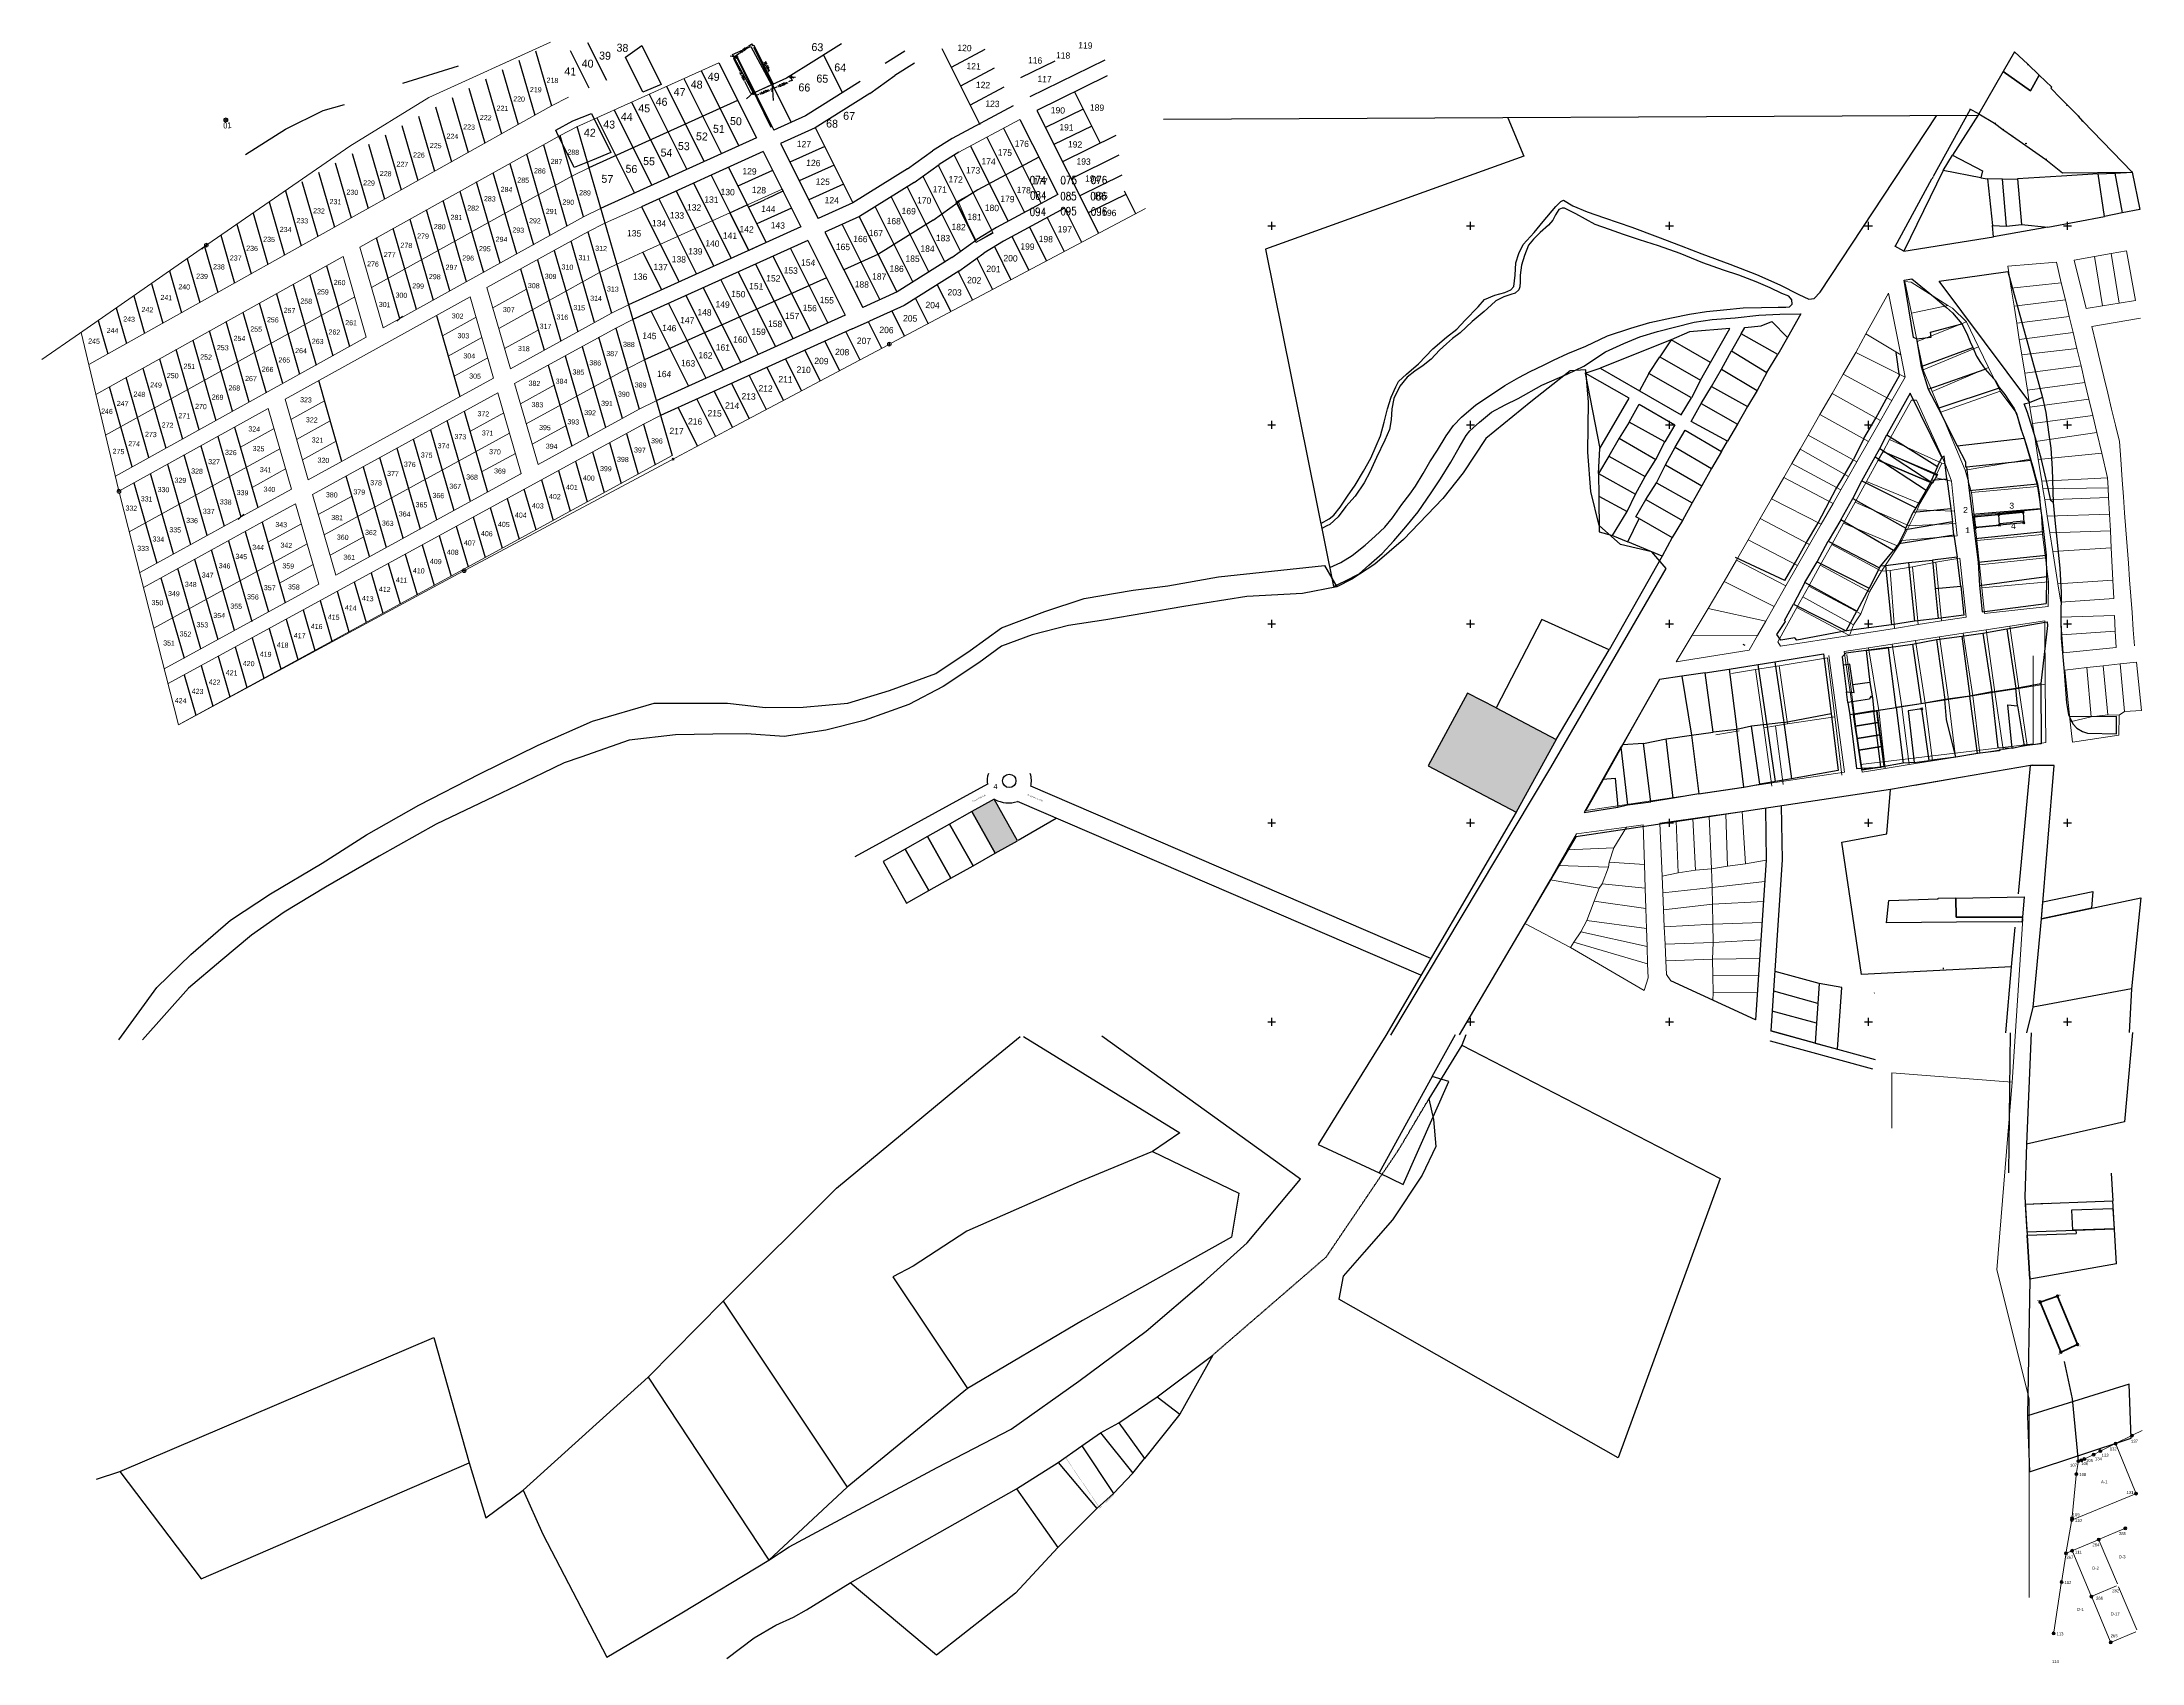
# Model space of a CAD drawing. Header units: millimetres. Extents: x 605783 to 610162, y 1302882 to 1324269.
# Drawn here: x 607541 to 608597, y 1323455 to 1324269 of the extents above.
import ezdxf
from ezdxf.enums import TextEntityAlignment as Align

# ---------------------------------------------------------------- set-up
doc = ezdxf.new("R2010")
doc.units = ezdxf.units.MM
doc.header["$PDMODE"] = 35
doc.header["$PDSIZE"] = 0.5
doc.linetypes.add('HIDDEN', pattern=[0.375, 0.25, -0.125])
for name, color, linetype in [('10', 7, 'Continuous'), ('16', 7, 'Continuous'), ('2', 7, 'Continuous'), ('3', 7, 'Continuous'), ('42', 7, 'Continuous'), ('CVL_CUADCON_LIN', 8, 'Continuous'), ('CVL_CUADCON_TIT', 1, 'Continuous'), ('CVL_LOTIF', 7, 'Continuous'), ('CVL_PUNTO', 250, 'Continuous'), ('CVL_PUNTO_NUM', 2, 'Continuous'), ('EJES DE PERFILES', 6, 'Continuous'), ('OTROS', 7, 'Continuous')]:
    doc.layers.add(name, color=color, linetype=linetype)
for name, color, linetype, lineweight in [('Cotas', 7, 'Continuous', 0), ('LAYER000', 4, 'Continuous', 0), ('Nivel 16', 7, 'Continuous', 0), ('Nivel 2', 7, 'Continuous', 0), ('Nivel 30', 7, 'Continuous', 0), ('Nivel 5', 7, 'Continuous', 0), ('PLANO', 4, 'Continuous', 0), ('PUNTOS', 5, 'Continuous', 0)]:
    doc.layers.add(name, color=color, linetype=linetype, lineweight=lineweight)
doc.styles.add('EJES DE PERFILES', font='ARIALN.TTF', dxfattribs={"height": 1.75})
doc.styles.add('HECTOR LOPEZ', font='arial.ttf')
doc.styles.add('MONOTXT4', font='Monotxt4.shx')
doc.styles.add('ROMANS', font='ROMANS', dxfattribs={"height": 0.2})
doc.styles.get("Standard").update_dxf_attribs({"font": 'TCCM____.TTF'})
doc.styles.add('Styledgn003', font='dgn003.shx')
doc.dimstyles.new('STANDARD$0', dxfattribs={"dimtxt": 0.6, "dimasz": 0.5, "dimexe": 0.125, "dimexo": 0.000625, "dimgap": 0.0625, "dimtad": 0, "dimzin": 1, "dimdsep": 46, "dimtxsty": 'ROMANS', "dimblk1": 'ARCHTICK', "dimblk2": 'ARCHTICK', "dimsah": 1, "dimcen": 2.5, "dimclrd": 1, "dimclre": 1, "dimclrt": 30, "dimaunit": 1, "dimadec": 0, "dimazin": 0, "dimtfac": 1, "dimtix": 1, "dimtofl": 0, "dimtmove": 1, "dimatfit": 3, "dimldrblk": 'ARCHTICK', "dimfxl": 1, "dimtolj": 1, "dimtzin": 1, "dimarcsym": 0})

# ---------------------------------------------------------------- blocks, each defined once
blk = doc.blocks.new('COORD')
at = {"layer": '42', "color": 2, "linetype": 'Continuous'}
for p, q in [((-2, 0), (2, 0)), ((0, -2), (0, 2))]:
    blk.add_line(p, q, dxfattribs=at)
blk = doc.blocks.new('POINT1')
at = {"color": 0, "linetype": 'ByBlock', "lineweight": -2}
for p, q in [((500, 0), (-500, 0)), ((0, 500), (0, -500))]:
    blk.add_line(p, q, dxfattribs=at)
blk.add_circle((0, 0), 250, dxfattribs=at)
blk = doc.blocks.new('_ARCHTICK')
at = {"color": 0, "linetype": 'ByBlock', "const_width": 0.15}
blk.add_lwpolyline([(-0.5, -0.5), (0.5, 0.5)], dxfattribs=at)
blk = doc.blocks.new('*D342')
at = {"layer": 'CVL_CUADCON_TIT', "color": 1, "lineweight": -2, "ltscale": 0.5, "transparency": 16777216}
for p, q in [((607899.3, 1324244.2), (607900.1, 1324242.4)), ((607909.3, 1324246.3), (607907.4, 1324245.5)), ((607908.6, 1324248), (607909.3, 1324246.2)), ((607900, 1324242.5), (607901.9, 1324243.2))]:
    blk.add_line(p, q, dxfattribs=at)
at = {"layer": 'Defpoints', "color": 0, "ltscale": 0.5, "transparency": 16777216}
for p in [(607899.3, 1324244.2), (607908.6, 1324248), (607909.3, 1324246.3)]:
    blk.add_point(p, dxfattribs=at)
at = {"layer": 'CVL_CUADCON_TIT', "color": 1, "lineweight": -2, "ltscale": 0.5, "transparency": 16777216, "xscale": 0.5, "yscale": 0.5, "zscale": 0.5}
for p, rotation in [((607909.3, 1324246.3), 22.39637854706758), ((607900, 1324242.5), 202.3963785470676)]:
    blk.add_blockref('_ARCHTICK', p, dxfattribs=dict(at, rotation=rotation))
at = {"layer": 'CVL_CUADCON_TIT', "color": 30, "ltscale": 0.5, "transparency": 16777216, "insert": (607904.7, 1324244.4), "char_height": 0.2, "width": 3.928, "attachment_point": 5, "rotation": 22.3964, "style": 'ROMANS'}
blk.add_mtext('\\A1;{\\H5.15x;\\C7;10.00m.}', dxfattribs=at)
blk = doc.blocks.new('*D343')
at = {"layer": 'CVL_CUADCON_TIT', "color": 1, "lineweight": -2, "ltscale": 0.5, "transparency": 16777216}
for p, q in [((607908.6, 1324248), (607909.3, 1324246.2)), ((607909.3, 1324246.3), (607911.2, 1324247.1)), ((607918.6, 1324250.2), (607916.7, 1324249.4)), ((607917.9, 1324251.8), (607918.6, 1324250))]:
    blk.add_line(p, q, dxfattribs=at)
at = {"layer": 'Defpoints', "color": 0, "ltscale": 0.5, "transparency": 16777216}
for p in [(607908.6, 1324248), (607917.9, 1324251.8), (607918.6, 1324250.2)]:
    blk.add_point(p, dxfattribs=at)
at = {"layer": 'CVL_CUADCON_TIT', "color": 1, "lineweight": -2, "ltscale": 0.5, "transparency": 16777216, "xscale": 0.5, "yscale": 0.5, "zscale": 0.5}
for p, rotation in [((607909.3, 1324246.3), 202.3148337903418), ((607918.6, 1324250.2), 22.31483379034181)]:
    blk.add_blockref('_ARCHTICK', p, dxfattribs=dict(at, rotation=rotation))
at = {"layer": 'CVL_CUADCON_TIT', "color": 30, "ltscale": 0.5, "transparency": 16777216, "insert": (607913.9, 1324248.2), "char_height": 0.2, "width": 3.214, "attachment_point": 5, "rotation": 22.3148, "style": 'ROMANS'}
blk.add_mtext('\\A1;{\\H5.15x;\\C7;10.08m.}', dxfattribs=at)
blk = doc.blocks.new('*D344')
at = {"layer": 'CVL_CUADCON_TIT', "color": 1, "lineweight": -2, "ltscale": 0.5, "transparency": 16777216}
for p, q in [((607890.6, 1324261.9), (607889, 1324261.1)), ((607889.1, 1324261.1), (607892.2, 1324255)), ((607897.8, 1324243.5), (607894.8, 1324249.6)), ((607899.3, 1324244.2), (607897.7, 1324243.4))]:
    blk.add_line(p, q, dxfattribs=at)
at = {"layer": 'Defpoints', "color": 0, "ltscale": 0.5, "transparency": 16777216}
for p in [(607889.1, 1324261.1), (607890.6, 1324261.9), (607899.3, 1324244.2)]:
    blk.add_point(p, dxfattribs=at)
at = {"layer": 'CVL_CUADCON_TIT', "color": 1, "lineweight": -2, "ltscale": 0.5, "transparency": 16777216, "xscale": 0.5, "yscale": 0.5, "zscale": 0.5}
for p, rotation in [((607889.1, 1324261.1), 116.188608126688), ((607897.8, 1324243.5), 296.188608126688)]:
    blk.add_blockref('_ARCHTICK', p, dxfattribs=dict(at, rotation=rotation))
at = {"layer": 'CVL_CUADCON_TIT', "color": 30, "ltscale": 0.5, "transparency": 16777216, "insert": (607893.5, 1324252.3), "char_height": 0.2, "width": 2.2, "attachment_point": 5, "rotation": 296.1886, "style": 'ROMANS'}
blk.add_mtext('\\A1;{\\H5.15x;\\C7;19.70m.}', dxfattribs=at)
blk = doc.blocks.new('*D345')
at = {"layer": 'CVL_CUADCON_TIT', "color": 1, "lineweight": -2, "ltscale": 0.5, "transparency": 16777216}
for p, q in [((607898.8, 1324267.7), (607899.3, 1324267.9)), ((607899.2, 1324267.9), (607909, 1324248.2)), ((607904.1, 1324258), (607905.2, 1324258.6)), ((607905.2, 1324258.6), (607905.2, 1324258.5)), ((607908.6, 1324248), (607909.1, 1324248.2))]:
    blk.add_line(p, q, dxfattribs=at)
at = {"layer": 'Defpoints', "color": 0, "ltscale": 0.5, "transparency": 16777216}
for p in [(607898.8, 1324267.7), (607908.6, 1324248), (607909, 1324248.2)]:
    blk.add_point(p, dxfattribs=at)
at = {"layer": 'CVL_CUADCON_TIT', "color": 1, "lineweight": -2, "ltscale": 0.5, "transparency": 16777216, "xscale": 0.5, "yscale": 0.5, "zscale": 0.5}
for p, rotation in [((607899.2, 1324267.9), 116.4456207730669), ((607909, 1324248.2), 296.4456207730669)]:
    blk.add_blockref('_ARCHTICK', p, dxfattribs=dict(at, rotation=rotation))
at = {"layer": 'CVL_CUADCON_TIT', "color": 30, "ltscale": 0.5, "transparency": 16777216, "insert": (607906, 1324257), "char_height": 0.2, "width": 3.206, "attachment_point": 5, "rotation": 296.4456, "style": 'ROMANS'}
blk.add_mtext('\\A1;{\\H5.15x;\\C7;22.00m.}', dxfattribs=at)
blk = doc.blocks.new('*D346')
at = {"layer": 'CVL_CUADCON_TIT', "color": 1, "lineweight": -2, "ltscale": 0.5, "transparency": 16777216}
for p, q in [((607898.3, 1324268.4), (607896.5, 1324267.1)), ((607898.8, 1324267.7), (607898.2, 1324268.5)), ((607890.6, 1324261.9), (607890.1, 1324262.7)), ((607890.2, 1324262.6), (607892, 1324263.9))]:
    blk.add_line(p, q, dxfattribs=at)
at = {"layer": 'Defpoints', "color": 0, "ltscale": 0.5, "transparency": 16777216}
for p in [(607898.3, 1324268.4), (607898.8, 1324267.7), (607890.6, 1324261.9)]:
    blk.add_point(p, dxfattribs=at)
at = {"layer": 'CVL_CUADCON_TIT', "color": 1, "lineweight": -2, "ltscale": 0.5, "transparency": 16777216, "xscale": 0.5, "yscale": 0.5, "zscale": 0.5}
for p, rotation in [((607898.3, 1324268.4), 35.56546971454581), ((607890.2, 1324262.6), 215.5654697145458)]:
    blk.add_blockref('_ARCHTICK', p, dxfattribs=dict(at, rotation=rotation))
at = {"layer": 'CVL_CUADCON_TIT', "color": 30, "ltscale": 0.5, "transparency": 16777216, "insert": (607894.2, 1324265.5), "char_height": 0.2, "width": 3.836, "attachment_point": 5, "rotation": 35.5655, "style": 'ROMANS'}
blk.add_mtext('\\A1;{\\H5.15x;\\C7;10.00m}', dxfattribs=at)
blk = doc.blocks.new('*D347')
at = {"layer": 'CVL_CUADCON_TIT', "color": 1, "lineweight": -2, "ltscale": 0.5, "transparency": 16777216}
for p, q in [((608524.9, 1324032.3), (608530.4, 1324032.8)), ((608537.2, 1324033.5), (608531.7, 1324033)), ((608537.2, 1324033.2), (608537.2, 1324033.6)), ((608524.9, 1324032), (608524.9, 1324032.5))]:
    blk.add_line(p, q, dxfattribs=at)
at = {"layer": 'Defpoints', "color": 0, "ltscale": 0.5, "transparency": 16777216}
for p in [(608537.2, 1324033.5), (608537.2, 1324033.2), (608524.9, 1324032)]:
    blk.add_point(p, dxfattribs=at)
at = {"layer": 'CVL_CUADCON_TIT', "color": 1, "lineweight": -2, "ltscale": 0.5, "transparency": 16777216, "xscale": 0.5, "yscale": 0.5, "zscale": 0.5}
for p, rotation in [((608524.9, 1324032.3), 185.2049330267718), ((608537.2, 1324033.5), 5.204933026771768)]:
    blk.add_blockref('_ARCHTICK', p, dxfattribs=dict(at, rotation=rotation))
at = {"layer": 'CVL_CUADCON_TIT', "color": 30, "lineweight": 30, "ltscale": 0.5, "transparency": 16777216, "insert": (608531.1, 1324032.9), "char_height": 0.2, "attachment_point": 5, "rotation": 5.2049, "style": 'ROMANS'}
blk.add_mtext('\\A1;12.35m.', dxfattribs=at)
blk = doc.blocks.new('*D348')
at = {"layer": 'CVL_CUADCON_TIT', "color": 1, "lineweight": -2, "ltscale": 0.5, "transparency": 16777216}
for p, q in [((608525.3, 1324027.5), (608530.7, 1324028)), ((608525.4, 1324026.7), (608525.3, 1324027.6)), ((608537.5, 1324028.6), (608532, 1324028.1)), ((608537.5, 1324027.8), (608537.4, 1324028.7))]:
    blk.add_line(p, q, dxfattribs=at)
at = {"layer": 'Defpoints', "color": 0, "ltscale": 0.5, "transparency": 16777216}
for p in [(608525.4, 1324026.7), (608537.5, 1324028.6), (608537.5, 1324027.8)]:
    blk.add_point(p, dxfattribs=at)
at = {"layer": 'CVL_CUADCON_TIT', "color": 1, "lineweight": -2, "ltscale": 0.5, "transparency": 16777216, "xscale": 0.5, "yscale": 0.5, "zscale": 0.5}
for p, rotation in [((608525.3, 1324027.5), 185.2156700196727), ((608537.5, 1324028.6), 5.215670019672669)]:
    blk.add_blockref('_ARCHTICK', p, dxfattribs=dict(at, rotation=rotation))
at = {"layer": 'CVL_CUADCON_TIT', "color": 30, "lineweight": 30, "ltscale": 0.5, "transparency": 16777216, "insert": (608531.4, 1324028), "char_height": 0.2, "attachment_point": 5, "rotation": 5.2157, "style": 'ROMANS'}
blk.add_mtext('\\A1;12.21m.', dxfattribs=at)
blk = doc.blocks.new('*D349')
at = {"layer": 'CVL_CUADCON_TIT', "color": 1, "lineweight": -2, "ltscale": 0.5, "transparency": 16777216}
for p, q in [((608510.6, 1324235.6), (608492, 1324201.8)), ((608514.9, 1324233.3), (608510.5, 1324235.7)), ((608472.9, 1324166.7), (608491.4, 1324200.6)), ((608477.2, 1324164.4), (608472.8, 1324166.8))]:
    blk.add_line(p, q, dxfattribs=at)
at = {"layer": 'Defpoints', "color": 0, "ltscale": 0.5, "transparency": 16777216}
for p in [(608510.6, 1324235.6), (608514.9, 1324233.3), (608477.2, 1324164.4)]:
    blk.add_point(p, dxfattribs=at)
at = {"layer": 'CVL_CUADCON_TIT', "color": 1, "lineweight": -2, "ltscale": 0.5, "transparency": 16777216, "xscale": 0.5, "yscale": 0.5, "zscale": 0.5}
for p, rotation in [((608510.6, 1324235.6), 61.3209076662326), ((608472.9, 1324166.7), 241.3209076662326)]:
    blk.add_blockref('_ARCHTICK', p, dxfattribs=dict(at, rotation=rotation))
at = {"layer": 'CVL_CUADCON_TIT', "color": 30, "lineweight": 30, "ltscale": 0.5, "transparency": 16777216, "insert": (608491.7, 1324201.2), "char_height": 0.2, "attachment_point": 5, "rotation": 61.3209, "style": 'ROMANS'}
blk.add_mtext('\\A1;78.52m.', dxfattribs=at)
blk = doc.blocks.new('*D355')
at = {"layer": 'CVL_CUADCON_TIT', "color": 1, "lineweight": -2, "ltscale": 0.5, "transparency": 16777216}
for p, q in [((607913.9, 1324194.4), (607905.8, 1324190.7)), ((607913.5, 1324195.5), (607914, 1324194.3)), ((607896, 1324187.5), (607896.5, 1324186.4)), ((607896.4, 1324186.5), (607904.6, 1324190.2))]:
    blk.add_line(p, q, dxfattribs=at)
at = {"layer": 'Defpoints', "color": 0, "ltscale": 0.5, "transparency": 16777216}
for p in [(607913.5, 1324195.5), (607913.9, 1324194.4), (607896, 1324187.5)]:
    blk.add_point(p, dxfattribs=at)
at = {"layer": 'CVL_CUADCON_TIT', "color": 1, "lineweight": -2, "ltscale": 0.5, "transparency": 16777216, "xscale": 0.5, "yscale": 0.5, "zscale": 0.5}
for p, rotation in [((607913.9, 1324194.4), 24.34098568208557), ((607896.4, 1324186.5), 204.3409856820856)]:
    blk.add_blockref('_ARCHTICK', p, dxfattribs=dict(at, rotation=rotation))
at = {"layer": 'CVL_CUADCON_TIT', "color": 30, "lineweight": 30, "ltscale": 0.5, "transparency": 16777216, "insert": (607905.2, 1324190.5), "char_height": 0.2, "attachment_point": 5, "rotation": 24.341, "style": 'ROMANS'}
blk.add_mtext('\\A1;19.21m.', dxfattribs=at)

msp = doc.modelspace()

# ---------------------------------------------------------------- hatches: boundary and pattern name
at = {"true_color": 0xc7c8ca}
msp.add_hatch(color=9, dxfattribs=at).paths.add_polyline_path([(608272.385, 1323934.832), (608257.974, 1323942.179), (608238.174, 1323905.731), (608282.379, 1323882.475), (608302.534, 1323918.975)])
h = msp.add_hatch(color=256)
h.set_gradient(color1=(0, 0, 255), color2=(255, 255, 0))
h.paths.add_polyline_path([(608020.612, 1323861.823), (608031.767, 1323868.099), (608019.984, 1323889.013), (608008.843, 1323882.74)])

# ---------------------------------------------------------------- linework, layer by layer
at = {"color": 1}
for p, q in [((607789.526, 1324265.051), (607797.55, 1324237.375)), ((607943.293, 1324268.463), (607925.377, 1324257.264)), ((608015.389, 1324265.708), (607998.453, 1324256.646)), ((607772.763, 1324255.676), (607780.787, 1324228.001)), ((607781.145, 1324260.363), (607789.168, 1324232.688)), ((607925.377, 1324257.264), (607915.727, 1324251.232)), ((607975.216, 1324264.776), (607965.326, 1324258.594)), ((607979.944, 1324258.72), (607970.053, 1324252.537)), ((608020.124, 1324256.264), (608003.188, 1324247.203)), ((608050.572, 1324259.81), (608033.327, 1324251.352)), ((608075.656, 1324260.347), (608038.062, 1324241.908)), ((607755.996, 1324246.299), (607764.017, 1324218.632)), ((607764.381, 1324250.988), (607772.405, 1324223.313)), ((607915.727, 1324251.232), (607899.835, 1324244.044)), ((607952.763, 1324249.576), (607925.286, 1324232.4)), ((608024.859, 1324246.821), (608007.923, 1324237.759)), ((608076.84, 1324252.371), (608041.506, 1324235.04)), ((607739.231, 1324236.923), (607747.251, 1324209.26)), ((607747.618, 1324241.614), (607755.641, 1324213.938)), ((607891.081, 1324240.093), (607816.307, 1324206.276)), ((607957.49, 1324243.519), (607930.014, 1324226.344)), ((608029.594, 1324237.377), (607998.884, 1324220.945)), ((608064.78, 1324235.759), (608045.811, 1324226.455)), ((607714.025, 1324222.827), (607722.049, 1324195.151)), ((607722.413, 1324227.518), (607730.437, 1324199.843)), ((607730.802, 1324232.209), (607738.825, 1324204.534)), ((607810.254, 1324227.157), (607858.238, 1324061.644)), ((607925.286, 1324232.4), (607909.299, 1324225.17)), ((607930.014, 1324226.344), (607912.648, 1324218.49)), ((608069.085, 1324227.174), (608050.115, 1324217.87)), ((607697.328, 1324213.489), (607705.351, 1324185.813)), ((607705.637, 1324218.136), (607713.66, 1324190.46)), ((607796.92, 1324172.248), (607785.09, 1324213.124)), ((607793.478, 1324217.801), (607805.323, 1324176.899)), ((607813.725, 1324181.55), (607801.864, 1324222.478)), ((607900.548, 1324221.212), (607822.244, 1324185.798)), ((607903.992, 1324214.344), (607842.738, 1324186.641)), ((607934.884, 1324216.961), (607917.383, 1324209.046)), ((607998.884, 1324220.945), (607988.994, 1324214.763)), ((608002.328, 1324214.077), (607992.437, 1324207.895)), ((608081.282, 1324222.46), (608054.42, 1324209.285)), ((608082.762, 1324212.489), (608058.725, 1324200.7)), ((607680.466, 1324204.059), (607688.488, 1324176.387)), ((607688.86, 1324208.754), (607696.883, 1324181.081)), ((607780.115, 1324162.945), (607768.315, 1324203.769)), ((607776.703, 1324208.446), (607788.518, 1324167.596)), ((607908.727, 1324204.9), (607891.226, 1324196.985)), ((607939.619, 1324207.518), (607922.118, 1324199.603)), ((607976.43, 1324205.745), (607948.954, 1324188.569)), ((608042.508, 1324211.622), (608011.798, 1324195.19)), ((608084.242, 1324202.519), (608063.029, 1324192.114)), ((607663.806, 1324194.718), (607671.822, 1324167.067)), ((607672.094, 1324199.377), (607680.117, 1324171.705)), ((607751.539, 1324194.414), (607763.311, 1324153.643)), ((607771.713, 1324158.294), (607759.927, 1324199.091)), ((607922.206, 1324199.437), (607922.202, 1324199.435)), ((607944.355, 1324198.074), (607926.854, 1324190.159)), ((607979.874, 1324198.877), (607952.398, 1324181.701)), ((608011.798, 1324195.19), (608001.908, 1324189.008)), ((608051.978, 1324192.735), (608021.268, 1324176.303)), ((608086.303, 1324192.834), (608067.334, 1324183.529)), ((607647.574, 1324183.507), (607655.058, 1324157.691)), ((607655.69, 1324189.112), (607663.44, 1324162.379)), ((607746.506, 1324144.34), (607734.764, 1324185.058)), ((607754.908, 1324148.991), (607743.152, 1324189.736)), ((607918.197, 1324186.013), (607900.696, 1324178.098)), ((607948.954, 1324188.569), (607931.589, 1324180.715)), ((607952.398, 1324181.701), (607935.032, 1324173.847)), ((608055.422, 1324185.867), (608024.712, 1324169.435)), ((607631.342, 1324172.296), (607638.294, 1324148.316)), ((607639.458, 1324177.901), (607646.676, 1324153.004)), ((607721.299, 1324130.386), (607709.601, 1324171.026)), ((607729.701, 1324135.038), (607717.989, 1324175.703)), ((607726.376, 1324180.381), (607738.104, 1324139.689)), ((607815.829, 1324174.078), (607827.697, 1324133.131)), ((607922.932, 1324176.569), (607836.281, 1324137.38)), ((607989.344, 1324179.99), (607961.868, 1324162.814)), ((608021.268, 1324176.303), (608011.378, 1324170.12)), ((607614.402, 1324160.556), (607620.789, 1324138.526)), ((607623.227, 1324166.687), (607629.912, 1324143.628)), ((607790.457, 1324160.053), (607802.293, 1324119.173)), ((607798.915, 1324164.728), (607810.761, 1324123.826)), ((607819.229, 1324128.479), (607807.372, 1324169.403)), ((607926.376, 1324169.701), (607838.441, 1324129.931)), ((607961.868, 1324162.814), (607944.502, 1324154.96)), ((607998.814, 1324161.102), (607971.338, 1324143.927)), ((608024.712, 1324169.435), (608014.821, 1324163.252)), ((607605.497, 1324154.37), (607611.583, 1324133.378)), ((607676.05, 1324152.315), (607687.688, 1324111.781)), ((607684.438, 1324156.993), (607696.091, 1324116.432)), ((607782, 1324155.378), (607793.826, 1324114.521)), ((607935.752, 1324151.002), (607844.32, 1324109.651)), ((608002.258, 1324154.234), (607974.782, 1324137.059)), ((607587.584, 1324141.926), (607593.065, 1324123.022)), ((607596.517, 1324148.132), (607602.3, 1324128.186)), ((607662.481, 1324097.827), (607650.887, 1324138.283)), ((607659.274, 1324142.96), (607670.884, 1324102.478)), ((607667.662, 1324147.638), (607679.286, 1324107.129)), ((607971.338, 1324143.927), (607953.973, 1324136.073)), ((607569.718, 1324129.514), (607574.595, 1324112.692)), ((607578.782, 1324135.811), (607583.965, 1324117.933)), ((607645.676, 1324088.524), (607634.111, 1324128.928)), ((607642.499, 1324133.605), (607654.079, 1324093.175)), ((607739.776, 1324132.039), (607751.539, 1324091.286)), ((607945.222, 1324132.115), (607850.259, 1324089.167)), ((607974.782, 1324137.059), (607957.416, 1324129.205)), ((607617.336, 1324119.572), (607628.871, 1324079.221)), ((607637.274, 1324083.873), (607625.723, 1324124.25)), ((607833.187, 1324080.303), (607821.385, 1324121.038)), ((607829.854, 1324125.686), (607841.664, 1324084.937)), ((607948.666, 1324125.247), (607852.419, 1324081.718)), ((607600.56, 1324110.217), (607612.067, 1324069.919)), ((607620.469, 1324074.57), (607608.948, 1324114.895)), ((607795.976, 1324107.092), (607807.753, 1324066.402)), ((607804.445, 1324111.741), (607816.231, 1324071.036)), ((607812.915, 1324116.389), (607824.709, 1324075.67)), ((607586.859, 1324055.965), (607575.397, 1324096.185)), ((607595.262, 1324060.616), (607583.785, 1324100.862)), ((607592.173, 1324105.54), (607603.664, 1324065.267)), ((607692.264, 1324058.717), (607680.564, 1324099.309)), ((607638.324, 1324075.961), (607649.975, 1324035.481)), ((607756.927, 1324038.623), (607745.209, 1324079.228)), ((607753.678, 1324083.877), (607765.403, 1324043.256)), ((607843.76, 1324077.458), (607849.695, 1324056.986)), ((607621.258, 1324066.528), (607633.016, 1324026.163)), ((607629.867, 1324071.286), (607641.507, 1324030.829)), ((607719.8, 1324065.282), (607731.499, 1324024.725)), ((607739.975, 1324029.358), (607728.269, 1324069.931)), ((607736.739, 1324074.579), (607748.451, 1324033.99)), ((607826.657, 1324068.12), (607832.589, 1324047.659)), ((607835.205, 1324072.787), (607841.139, 1324052.321)), ((607604.494, 1324057.262), (607616.104, 1324016.871)), ((607624.572, 1324021.524), (607612.952, 1324061.937)), ((607702.861, 1324055.985), (607714.547, 1324015.461)), ((607723.023, 1324020.092), (607711.33, 1324060.634)), ((607801.011, 1324054.119), (607806.939, 1324033.673)), ((607809.56, 1324058.786), (607815.489, 1324038.335)), ((607818.108, 1324063.453), (607824.039, 1324042.997)), ((607587.58, 1324047.912), (607599.169, 1324007.566)), ((607607.636, 1324012.218), (607596.037, 1324052.587)), ((607706.068, 1324010.825), (607694.391, 1324051.336)), ((607789.839, 1324024.35), (607783.915, 1324044.784)), ((607792.463, 1324049.451), (607798.389, 1324029.012)), ((607766.818, 1324035.45), (607772.739, 1324015.026)), ((607775.366, 1324040.117), (607781.289, 1324019.688)), ((607643.624, 1324023.472), (607655.254, 1323983.052)), ((607652.093, 1324028.121), (607663.731, 1323987.686)), ((607749.721, 1324026.115), (607755.639, 1324005.702)), ((607758.269, 1324030.783), (607764.189, 1324010.364)), ((607638.298, 1323973.785), (607626.685, 1324014.175)), ((607635.154, 1324018.824), (607646.993, 1323978.185)), ((607724.076, 1324012.114), (607729.989, 1323991.717)), ((607732.624, 1324016.781), (607738.539, 1323996.379)), ((607741.173, 1324021.448), (607747.089, 1324001.041)), ((607621.342, 1323964.518), (607609.745, 1324004.878)), ((607618.215, 1324009.527), (607629.82, 1323969.151)), ((607706.961, 1324002.77), (607712.859, 1323982.425)), ((607715.527, 1324007.447), (607721.439, 1323987.055)), ((607601.276, 1324000.229), (607612.865, 1323959.884)), ((607689.882, 1323993.445), (607695.789, 1323973.07)), ((607698.431, 1323998.112), (607704.339, 1323977.731)), ((607672.785, 1323984.111), (607678.689, 1323963.746)), ((607647.14, 1323970.109), (607653.04, 1323949.76)), ((607655.689, 1323974.776), (607661.59, 1323954.422)), ((607664.237, 1323979.444), (607670.139, 1323959.084)), ((607630.043, 1323960.775), (607635.94, 1323940.437)), ((607638.592, 1323965.442), (607644.49, 1323945.099)), ((607612.947, 1323951.44), (607618.84, 1323931.113)), ((607621.495, 1323956.108), (607627.39, 1323935.775))]:
    msp.add_line(p, q, dxfattribs=at)
at = {"color": 1, "linetype": 'Continuous'}
for p, q in [((607806.914, 1324265.224), (607816.384, 1324246.337)), ((607815.664, 1324269.182), (607825.134, 1324250.295)), ((607899.115, 1324266.889), (607918.049, 1324229.127)), ((607993.718, 1324266.09), (608012.81, 1324228.013)), ((607872.864, 1324255.016), (607891.798, 1324217.254)), ((607881.614, 1324258.974), (607900.548, 1324221.212)), ((607890.365, 1324262.931), (607909.299, 1324225.17)), ((607934.335, 1324262.863), (607943.805, 1324243.976)), ((607855.363, 1324247.101), (607874.297, 1324209.339)), ((607864.113, 1324251.059), (607883.047, 1324213.297)), ((607957.49, 1324243.519), (607970.053, 1324252.537)), ((608060.476, 1324244.344), (608073.39, 1324218.589)), ((607829.111, 1324235.229), (607848.045, 1324197.467)), ((607837.862, 1324239.186), (607856.796, 1324201.424)), ((607846.612, 1324243.144), (607865.546, 1324205.382)), ((608041.506, 1324235.04), (608072.465, 1324173.297)), ((607820.361, 1324231.271), (607839.295, 1324193.509)), ((607930.14, 1324226.423), (607949.081, 1324188.648)), ((608024.736, 1324226.056), (608043.672, 1324188.29)), ((608033.038, 1324230.509), (608051.978, 1324192.735)), ((607903.992, 1324214.344), (607922.932, 1324176.569)), ((607912.648, 1324218.49), (607931.589, 1324180.715)), ((607976.43, 1324205.745), (607988.994, 1324214.763)), ((607999.897, 1324212.558), (608018.838, 1324174.784)), ((608008.13, 1324217.15), (608027.058, 1324179.401)), ((608016.433, 1324221.603), (608035.365, 1324183.845)), ((607877.741, 1324202.471), (607896.681, 1324164.697)), ((607886.492, 1324206.427), (607905.432, 1324168.653)), ((607979.874, 1324198.877), (607992.437, 1324207.895)), ((607984.148, 1324201.945), (608003.089, 1324164.17)), ((607991.895, 1324207.506), (608010.836, 1324169.731)), ((607860.24, 1324194.556), (607879.18, 1324156.782)), ((607868.99, 1324198.514), (607887.93, 1324160.739)), ((607968.257, 1324191.615), (607987.197, 1324153.84)), ((607976.278, 1324196.629), (607995.219, 1324158.855)), ((608085.418, 1324194.599), (608091.136, 1324183.195)), ((607842.738, 1324186.641), (607861.679, 1324148.867)), ((607851.489, 1324190.599), (607870.429, 1324152.824)), ((607952.202, 1324181.612), (607971.142, 1324143.838)), ((607960.236, 1324186.601), (607979.176, 1324148.826)), ((607989.344, 1324179.99), (608001.908, 1324189.008)), ((608046.692, 1324181.195), (608055.233, 1324164.161)), ((608055.422, 1324185.867), (608063.98, 1324168.799)), ((607935.032, 1324173.847), (607953.973, 1324136.073)), ((607943.614, 1324177.728), (607962.554, 1324139.954)), ((607998.814, 1324161.102), (608011.378, 1324170.12)), ((608028.909, 1324171.681), (608037.416, 1324154.716)), ((608037.801, 1324176.438), (608046.324, 1324159.439)), ((607843.455, 1324163.802), (607852.928, 1324144.909)), ((607908.875, 1324161.786), (607927.721, 1324124.2)), ((607917.626, 1324165.744), (607936.472, 1324128.158)), ((607926.376, 1324169.701), (607945.222, 1324132.115)), ((608002.258, 1324154.234), (608014.821, 1324163.252)), ((608011.344, 1324160.756), (608019.212, 1324145.065)), ((608020.179, 1324166.602), (608028.507, 1324149.993)), ((607882.624, 1324149.914), (607901.47, 1324112.328)), ((607891.374, 1324153.871), (607910.22, 1324116.285)), ((607900.125, 1324157.829), (607918.971, 1324120.243)), ((608001.972, 1324154.056), (608009.154, 1324139.733)), ((607865.123, 1324141.999), (607883.968, 1324104.412)), ((607873.873, 1324145.956), (607892.719, 1324108.37)), ((607980.462, 1324140.609), (607986.834, 1324127.9)), ((607991.456, 1324147.482), (607998.241, 1324133.948)), ((607847.621, 1324134.084), (607866.467, 1324096.497)), ((607856.372, 1324138.041), (607875.218, 1324100.455)), ((607948.666, 1324125.247), (607957.416, 1324129.205)), ((607956.798, 1324128.916), (607963.509, 1324115.532)), ((607968.607, 1324134.266), (607974.956, 1324121.604)), ((607934.918, 1324119.029), (607942.314, 1324104.278)), ((607945.42, 1324123.774), (607952.488, 1324109.68)), ((607915.23, 1324110.124), (607923.239, 1324094.15)), ((607924.856, 1324114.477), (607932.565, 1324099.102)), ((607888.103, 1324097.856), (607896.958, 1324080.196)), ((607896.853, 1324101.814), (607905.436, 1324084.697)), ((607905.866, 1324105.89), (607914.168, 1324089.334)), ((607861.161, 1324085.672), (607870.873, 1324066.302)), ((607870.602, 1324089.942), (607880.011, 1324071.175)), ((607879.352, 1324093.899), (607888.482, 1324075.691))]:
    msp.add_line(p, q, dxfattribs=at)
msp.add_line((607681.334, 1323988.778), (607687.239, 1323968.408))
at = {"color": 1}
for points in [[(608016.678, 1323896.436), (607950.101, 1323860.066)], [(608239.455, 1323808.936), (608038.418, 1323895.458)], [(608234.56, 1323800.551), (608031.777, 1323887.825)], [(608032.176, 1323868.339), (608051.21, 1323879.461)], [(608557.9, 1323606.368), (608561.828, 1323587.73), (608564.908, 1323556.328)]]:
    msp.add_lwpolyline(points, dxfattribs=at)
at = {"color": 7}
for points in [[(608019.984, 1323889.013), (608008.843, 1323882.74), (608020.612, 1323861.823), (608031.767, 1323868.099), (608019.984, 1323889.013)], [(607997.689, 1323876.464), (607986.548, 1323870.191), (607998.317, 1323849.274), (608009.472, 1323855.55), (607997.689, 1323876.464)], [(608008.829, 1323882.737), (607997.689, 1323876.464), (608009.458, 1323855.547), (608020.612, 1323861.823), (608008.829, 1323882.737)], [(607975.38, 1323863.912), (607964.239, 1323857.639), (607976.008, 1323836.722), (607987.163, 1323842.998), (607975.38, 1323863.912)], [(607986.534, 1323870.188), (607975.394, 1323863.915), (607987.163, 1323842.998), (607998.317, 1323849.274), (607986.534, 1323870.188)]]:
    msp.add_lwpolyline(points, close=True, dxfattribs=at)
at = {"color": 1}
msp.add_circle((608027.648, 1323898.163), 3.379, dxfattribs=at)
for centre, radius, start, end in [((608027.648, 1323898.163), 11.132, 160.847066, 188.997323), ((608027.648, 1323898.163), 11.132, 345.882467, 19.152934), ((608027.648, 1323898.163), 11.132, 345.882467, 19.152934), ((608027.291, 1323901.327), 14.228, 241.185093, 288.38088), ((608027.291, 1323901.327), 14.228, 241.185093, 288.38088)]:
    msp.add_arc(centre, radius, start, end, dxfattribs=at)
at = {"layer": '16', "color": 1, "linetype": 'Continuous'}
msp.add_lwpolyline([(608105.207, 1324230.727), (608514.455, 1324232.597)], dxfattribs=at)
at = {"layer": '2', "color": 1, "linetype": 'Continuous'}
for p, q in [((608514.741, 1324233.047), (608501.666, 1324212.494)), ((608497.027, 1324204.896), (608501.666, 1324212.494)), ((608501.666, 1324212.494), (608516.841, 1324204.744)), ((608515.993, 1324201.232), (608497.027, 1324204.896)), ((608516.841, 1324204.744), (608515.993, 1324201.232)), ((608556.532, 1324202.052), (608534.438, 1324200.717)), ((608574.968, 1324203.164), (608556.532, 1324202.052)), ((608574.968, 1324203.164), (608583.349, 1324203.563)), ((608578.114, 1324181.83), (608574.968, 1324203.164)), ((608583.349, 1324203.563), (608592.091, 1324203.992)), ((608583.349, 1324203.563), (608587.048, 1324183.656)), ((608592.091, 1324203.992), (608595.931, 1324185.328)), ((608515.993, 1324201.232), (608519.349, 1324200.639)), ((608526.869, 1324200.526), (608519.349, 1324200.639)), ((608519.349, 1324200.639), (608521.895, 1324177.27)), ((608526.869, 1324200.526), (608534.438, 1324200.717)), ((608528.856, 1324176.95), (608526.869, 1324200.526)), ((608534.438, 1324200.717), (608536.423, 1324177.701)), ((608549.688, 1324176.448), (608578.114, 1324181.83)), ((608587.048, 1324183.656), (608578.114, 1324181.83)), ((608595.931, 1324185.328), (608587.048, 1324183.656)), ((608522.277, 1324171.528), (608521.895, 1324177.27)), ((608521.895, 1324177.27), (608528.856, 1324176.95)), ((608549.688, 1324176.448), (608522.277, 1324171.528)), ((608528.856, 1324176.95), (608536.423, 1324177.701)), ((608536.423, 1324177.701), (608549.688, 1324176.448)), ((608360.294, 1324119.858), (608354.542, 1324111.238)), ((608349.093, 1324102.873), (608354.542, 1324111.238)), ((608354.542, 1324111.238), (608375.07, 1324099.551)), ((608317.035, 1324103.114), (608324.593, 1324105.593)), ((608339.142, 1324090.419), (608317.035, 1324103.114)), ((608349.093, 1324102.873), (608344.408, 1324094.207)), ((608370.589, 1324090.683), (608349.093, 1324102.873)), ((608375.07, 1324099.551), (608370.589, 1324090.683)), ((608339.197, 1324078.372), (608344.185, 1324087.446)), ((608344.185, 1324087.446), (608362.116, 1324077.118)), ((608339.197, 1324078.372), (608334.153, 1324070.365)), ((608357.176, 1324068.451), (608339.197, 1324078.372)), ((608362.116, 1324077.118), (608357.176, 1324068.451)), ((608323.87, 1324052.622), (608324.524, 1324065.13)), ((608334.153, 1324070.365), (608328.911, 1324061.391)), ((608334.153, 1324070.365), (608352.644, 1324059.633)), ((608352.644, 1324059.633), (608357.176, 1324068.451)), ((608357.534, 1324056.913), (608362.32, 1324065.834)), ((608362.32, 1324065.834), (608367.361, 1324074.4)), ((608328.911, 1324061.391), (608323.87, 1324052.622)), ((608328.911, 1324061.391), (608347.298, 1324051.167)), ((608347.298, 1324051.167), (608352.644, 1324059.633)), ((608353.003, 1324047.944), (608357.534, 1324056.913)), ((608323.87, 1324052.622), (608342.41, 1324042.246)), ((608323.87, 1324052.622), (608323.922, 1324041.236)), ((608342.41, 1324042.246), (608347.298, 1324051.167)), ((608347.656, 1324039.529), (608353.003, 1324047.944)), ((608353.003, 1324047.944), (608370.881, 1324037.92)), ((608323.922, 1324041.236), (608338.132, 1324033.532)), ((608338.132, 1324033.532), (608342.41, 1324042.246)), ((608342.615, 1324030.759), (608347.656, 1324039.529)), ((608347.656, 1324039.529), (608365.993, 1324029.05)), ((608370.881, 1324037.92), (608365.993, 1324029.05)), ((608344.295, 1324030.006), (608342.615, 1324030.759)), ((608344.295, 1324030.006), (608360.8, 1324020.433)), ((608365.993, 1324029.05), (608360.8, 1324020.433)), ((608330.77, 1324021.396), (608338.506, 1324018.284)), ((608132.724, 1324000.627), (608186.031, 1324006.309)), ((608186.031, 1324006.309), (608192.203, 1323995.672)), ((608355.762, 1324011.155), (608329.102, 1323964.048)), ((608302.534, 1323918.975), (608329.102, 1323964.048)), ((608365.64, 1323950.766), (608370.602, 1323921.055)), ((608272.385, 1323934.832), (608302.534, 1323918.975)), ((608302.534, 1323918.975), (608282.379, 1323882.475)), ((608346.489, 1323916.915), (608335.873, 1323916.352)), ((608346.489, 1323916.915), (608357.808, 1323919.21)), ((608350.027, 1323887.552), (608346.489, 1323916.915)), ((608357.808, 1323919.21), (608370.602, 1323921.055)), ((608361.399, 1323889.441), (608357.808, 1323919.21)), ((608370.602, 1323921.055), (608374.191, 1323891.693)), ((608334.965, 1323915.025), (608326.046, 1323899.069)), ((608335.873, 1323916.352), (608334.965, 1323915.025)), ((608334.965, 1323915.025), (608338.349, 1323886.068)), ((608219.441, 1323770.417), (608299.791, 1323904.849)), ((608326.046, 1323899.069), (608332.09, 1323899.456)), ((608332.09, 1323899.456), (608333.527, 1323885.027)), ((608333.527, 1323885.027), (608338.349, 1323886.068)), ((608338.349, 1323886.068), (608350.027, 1323887.552)), ((608361.399, 1323889.441), (608350.027, 1323887.552)), ((608374.191, 1323891.693), (608361.399, 1323889.441)), ((608282.379, 1323882.475), (608216.846, 1323770.203)), ((608312.483, 1323870.104), (608253.746, 1323770.545)), ((608596.454, 1323839.393), (608591.697, 1323793.605)), ((608531.413, 1323804.656), (608533.284, 1323824.699)), ((608542.225, 1323784.389), (608546.484, 1323828.903)), ((608531.413, 1323804.656), (608455.992, 1323800.866)), ((608528.594, 1323771.566), (608531.413, 1323804.656)), ((608591.697, 1323793.605), (608542.225, 1323784.389)), ((608591.697, 1323793.605), (608590.583, 1323771.797)), ((608539.008, 1323771.605), (608542.225, 1323784.389)), ((608174, 1323698.058), (608074.23, 1323769.875)), ((608240.26, 1323749.652), (608251.991, 1323770.78)), ((608257.146, 1323770.554), (608255.114, 1323765.31)), ((608530.767, 1323771.571), (608529.935, 1323701.164)), ((608541.187, 1323771.61), (608538.843, 1323715.64)), ((608255.114, 1323765.31), (608238.573, 1323738.389)), ((608240.26, 1323749.652), (608213.522, 1323701.23)), ((608540.549, 1323647.774), (608539.46, 1323579.149)), ((607846.161, 1323598.585), (607883.802, 1323636.663)), ((607883.802, 1323636.663), (607946.2, 1323543.303)), ((608064.426, 1323627.029), (608006.718, 1323592.789)), ((608101.986, 1323588.601), (608129.954, 1323609.662)), ((608129.954, 1323609.662), (608113.409, 1323579.945)), ((607783.349, 1323541.731), (607846.161, 1323598.585)), ((607846.161, 1323598.585), (607906.784, 1323506.499)), ((608006.718, 1323592.789), (607946.2, 1323543.303)), ((608082.664, 1323575.663), (608101.986, 1323588.601)), ((608113.409, 1323579.945), (608095.601, 1323557.601)), ((608101.986, 1323588.601), (608113.409, 1323579.945)), ((608539.46, 1323579.149), (608540.447, 1323550.934)), ((608064.105, 1323563.995), (608073.512, 1323570.592)), ((608073.512, 1323570.592), (608082.664, 1323575.663)), ((608073.512, 1323570.592), (608089.75, 1323550.237)), ((608082.664, 1323575.663), (608095.601, 1323557.601)), ((608052.155, 1323555.623), (608064.105, 1323563.995)), ((608064.105, 1323563.995), (608080.085, 1323540.083)), ((608540.447, 1323550.934), (608591.531, 1323567.899)), ((607568.931, 1323547.341), (607580.622, 1323551.139)), ((607580.622, 1323551.139), (607621.468, 1323497.203)), ((607621.468, 1323497.203), (607756.179, 1323555.491)), ((608031.309, 1323542.432), (608052.155, 1323555.623)), ((608052.155, 1323555.623), (608071.693, 1323532.468)), ((607783.349, 1323541.731), (607793.234, 1323519.606)), ((607946.2, 1323543.303), (607906.784, 1323506.499)), ((607947.673, 1323495.264), (608031.309, 1323542.432)), ((608031.309, 1323542.432), (608052.11, 1323512.922)), ((608080.085, 1323540.083), (608071.693, 1323532.468)), ((608071.693, 1323532.468), (608052.11, 1323512.922)), ((607793.234, 1323519.606), (607825.434, 1323457.801)), ((607906.784, 1323506.499), (607916.953, 1323513.348)), ((607925.811, 1323481.566), (607947.673, 1323495.264)), ((607991.079, 1323458.862), (607947.673, 1323495.264)), ((607899.375, 1323467.62), (607910.306, 1323473.961)), ((607910.306, 1323473.961), (607919.203, 1323478.016)), ((607919.203, 1323478.016), (607925.811, 1323481.566)), ((607885.645, 1323457.216), (607899.375, 1323467.62))]:
    msp.add_line(p, q, dxfattribs=at)
at = {"layer": '2', "color": 240, "linetype": 'Continuous', "true_color": 0xed1f24}
for p, q in [((608490.641, 1324123.633), (608506.473, 1324127.883)), ((608380.16, 1324108.422), (608360.294, 1324119.858)), ((608395.438, 1324122.785), (608390.6, 1324114.22)), ((608413.927, 1324112.46), (608395.438, 1324122.785)), ((608483.595, 1324120.241), (608491.008, 1324121.144)), ((608483.595, 1324120.241), (608485.995, 1324106.427)), ((608491.008, 1324121.144), (608490.641, 1324123.633)), ((608375.07, 1324099.551), (608380.16, 1324108.422)), ((608385.662, 1324105.095), (608390.6, 1324114.22)), ((608390.6, 1324114.22), (608408.431, 1324103.383)), ((608408.431, 1324103.383), (608413.927, 1324112.46)), ((608473.16, 1324113.427), (608474.84, 1324101.591)), ((608485.995, 1324106.427), (608511.963, 1324115.965)), ((608375.429, 1324087.709), (608380.52, 1324096.326)), ((608380.52, 1324096.326), (608385.662, 1324105.095)), ((608380.52, 1324096.326), (608398.755, 1324086.203)), ((608385.662, 1324105.095), (608403.544, 1324094.361)), ((608408.431, 1324103.383), (608403.544, 1324094.361)), ((608468.34, 1324089.968), (608474.84, 1324101.591)), ((608485.995, 1324106.427), (608489.553, 1324094.958)), ((608489.553, 1324094.958), (608518.11, 1324105.017)), ((608370.44, 1324078.686), (608375.429, 1324087.709)), ((608375.429, 1324087.709), (608393.715, 1324077.332)), ((608398.755, 1324086.203), (608393.715, 1324077.332)), ((608403.544, 1324094.361), (608398.755, 1324086.203)), ((608463.151, 1324080.385), (608468.34, 1324089.968)), ((608480.519, 1324092.928), (608468.675, 1324072.077)), ((608496.315, 1324060.63), (608480.519, 1324092.928)), ((608489.553, 1324094.958), (608494.525, 1324085.376)), ((608494.525, 1324085.376), (608525.418, 1324095.6)), ((608388.572, 1324068.867), (608370.44, 1324078.686)), ((608393.715, 1324077.332), (608388.572, 1324068.867)), ((608457.202, 1324070.187), (608463.151, 1324080.385)), ((608494.525, 1324085.376), (608504.111, 1324066.516)), ((608362.32, 1324065.834), (608380.556, 1324055.202)), ((608367.361, 1324074.4), (608385.598, 1324063.616)), ((608385.598, 1324063.616), (608388.572, 1324068.867)), ((608457.202, 1324070.187), (608451.967, 1324059.689)), ((608462.832, 1324061.067), (608465.15, 1324065.247)), ((608465.15, 1324065.247), (608468.675, 1324072.077)), ((608465.15, 1324065.247), (608490.782, 1324048.452)), ((608468.675, 1324072.077), (608494.15, 1324056.196)), ((608504.111, 1324066.516), (608537.777, 1324070.401)), ((608504.111, 1324066.516), (608508.264, 1324058.404)), ((608357.534, 1324056.913), (608375.668, 1324046.485)), ((608380.556, 1324055.202), (608375.668, 1324046.485)), ((608385.598, 1324063.616), (608380.556, 1324055.202)), ((608447.329, 1324051.684), (608451.967, 1324059.689)), ((608456.182, 1324048.934), (608462.832, 1324061.067)), ((608462.832, 1324061.067), (608488.515, 1324044.171)), ((608494.15, 1324056.196), (608491.235, 1324049.319)), ((608494.15, 1324056.196), (608496.315, 1324060.63)), ((608497.48, 1324061.297), (608496.315, 1324060.63)), ((608498.853, 1324049.917), (608497.48, 1324061.297)), ((608508.264, 1324058.404), (608508.275, 1324055.913)), ((608508.275, 1324055.913), (608508.834, 1324055.967)), ((608508.834, 1324055.967), (608541.029, 1324059.234)), ((608508.834, 1324055.967), (608510.107, 1324044.13)), ((608375.668, 1324046.485), (608370.881, 1324037.92)), ((608440.071, 1324038.989), (608442.943, 1324044.393)), ((608442.943, 1324044.393), (608447.329, 1324051.684)), ((608451.548, 1324040.015), (608456.182, 1324048.934)), ((608456.182, 1324048.934), (608483.322, 1324035.401)), ((608488.515, 1324044.171), (608483.322, 1324035.401)), ((608490.782, 1324048.452), (608488.515, 1324044.171)), ((608490.782, 1324048.452), (608491.235, 1324049.319)), ((608491.235, 1324049.319), (608498.853, 1324049.917)), ((608498.853, 1324049.917), (608500.8, 1324035.084)), ((608510.107, 1324044.13), (608544.385, 1324047.357)), ((608510.107, 1324044.13), (608511.584, 1324032.243)), ((608434.079, 1324027.42), (608440.071, 1324038.989)), ((608445.551, 1324029.411), (608451.548, 1324040.015)), ((608451.548, 1324040.015), (608478.34, 1324025.107)), ((608478.34, 1324025.107), (608482.011, 1324033.259)), ((608483.322, 1324035.401), (608482.011, 1324033.259)), ((608482.011, 1324033.259), (608500.8, 1324035.084)), ((608500.8, 1324035.084), (608501.695, 1324028.277)), ((608511.584, 1324032.243), (608546.017, 1324034.962)), ((608428.381, 1324017.935), (608434.079, 1324027.42)), ((608445.551, 1324029.411), (608439.25, 1324018.551)), ((608472.091, 1324013.993), (608445.551, 1324029.411)), ((608478.089, 1324024.292), (608474.818, 1324017.464)), ((608501.695, 1324028.277), (608478.089, 1324024.292)), ((608478.089, 1324024.292), (608478.34, 1324025.107)), ((608502.334, 1324021.825), (608501.695, 1324028.277)), ((608511.584, 1324032.243), (608513.164, 1324020)), ((608513.164, 1324020), (608547.441, 1324023.481)), ((608547.441, 1324023.481), (608548.715, 1324011.593)), ((608422.838, 1324007.994), (608428.381, 1324017.935)), ((608433.709, 1324008.305), (608439.25, 1324018.551)), ((608439.25, 1324018.551), (608465.069, 1324005.213)), ((608465.725, 1324006.234), (608472.091, 1324013.993)), ((608474.818, 1324017.464), (608472.091, 1324013.993)), ((608474.818, 1324017.464), (608502.334, 1324021.825)), ((608502.334, 1324021.825), (608504.063, 1324010.498)), ((608513.164, 1324020), (608514.641, 1324008.062)), ((608514.641, 1324008.062), (608548.715, 1324011.593)), ((608548.715, 1324011.593), (608548.916, 1324000.919)), ((608417.444, 1323998.817), (608392.649, 1324010.329)), ((608417.444, 1323998.817), (608422.838, 1324007.994)), ((608427.559, 1323997.801), (608433.709, 1324008.305)), ((608433.709, 1324008.305), (608459.883, 1323994.919)), ((608465.069, 1324005.213), (608459.883, 1323994.919)), ((608465.069, 1324005.213), (608465.725, 1324006.234)), ((608465.725, 1324006.234), (608468.011, 1324006.347)), ((608468.011, 1324006.347), (608479.536, 1324007.83)), ((608468.011, 1324006.347), (608471.093, 1323976.575)), ((608479.536, 1324007.83), (608491.724, 1324009.113)), ((608479.536, 1324007.83), (608482.669, 1323978.363)), ((608504.063, 1324010.498), (608491.724, 1324009.113)), ((608491.724, 1324009.113), (608493.008, 1323994.785)), ((608505.856, 1323996.02), (608504.063, 1324010.498)), ((608514.641, 1324008.062), (608515.356, 1323996.273)), ((608427.559, 1323997.801), (608421.766, 1323986.893)), ((608453.585, 1323983.449), (608427.559, 1323997.801)), ((608459.883, 1323994.919), (608453.585, 1323983.449)), ((608493.008, 1323994.785), (608505.856, 1323996.02)), ((608493.008, 1323994.785), (608494.55, 1323979.797)), ((608515.356, 1323996.273), (608548.916, 1324000.919)), ((608548.916, 1324000.919), (608548.877, 1323987.245)), ((608421.766, 1323986.893), (608448.194, 1323973.559)), ((608448.194, 1323973.559), (608453.585, 1323983.449)), ((608471.093, 1323976.575), (608448.194, 1323973.559)), ((608482.669, 1323978.363), (608471.093, 1323976.575)), ((608494.55, 1323979.797), (608482.669, 1323978.363)), ((608493.735, 1323969.169), (608506.429, 1323970.861)), ((608506.429, 1323970.861), (608516.888, 1323972.339)), ((608506.429, 1323970.861), (608510.427, 1323940.789)), ((608516.888, 1323972.339), (608529.07, 1323974.638)), ((608516.888, 1323972.339), (608521.493, 1323942.829)), ((608529.07, 1323974.638), (608533.525, 1323944.67)), ((608396.303, 1323966.937), (608397.27, 1323966.434)), ((608469.469, 1323965.231), (608458.299, 1323963.598)), ((608458.299, 1323963.598), (608469.317, 1323964.976)), ((608458.299, 1323963.598), (608460.252, 1323947.596)), ((608469.469, 1323965.231), (608481.604, 1323966.819)), ((608473.468, 1323935.108), (608469.469, 1323965.231)), ((608481.604, 1323966.819), (608493.735, 1323969.169)), ((608481.604, 1323966.819), (608486.009, 1323936.8)), ((608493.735, 1323969.169), (608497.836, 1323939.047)), ((608377.419, 1323952.505), (608365.64, 1323950.766)), ((608377.419, 1323952.505), (608389.4, 1323954.346)), ((608381.416, 1323922.636), (608377.419, 1323952.505)), ((608389.4, 1323954.346), (608412.499, 1323957.973)), ((608389.4, 1323954.346), (608393.349, 1323924.019)), ((608408.522, 1323926.17), (608404.022, 1323956.642)), ((608412.499, 1323957.973), (608416.957, 1323927.496)), ((608450.1, 1323956.795), (608446.699, 1323956.269)), ((608446.699, 1323956.269), (608448.487, 1323942.858)), ((608451.57, 1323946.432), (608450.1, 1323956.795)), ((608448.487, 1323942.858), (608452.248, 1323942.522)), ((608449.121, 1323937.626), (608448.487, 1323942.858)), ((608459.986, 1323939.156), (608449.121, 1323937.626)), ((608460.252, 1323947.596), (608451.57, 1323946.432)), ((608452.248, 1323942.522), (608451.57, 1323946.432)), ((608460.741, 1323940.685), (608459.986, 1323939.156)), ((608460.252, 1323947.596), (608461.557, 1323939.927)), ((608461.557, 1323939.927), (608460.741, 1323940.685)), ((608461.557, 1323939.927), (608462.248, 1323933.322)), ((608497.836, 1323939.047), (608486.009, 1323936.8)), ((608510.427, 1323940.789), (608497.836, 1323939.047)), ((608498.745, 1323928.986), (608497.836, 1323939.047)), ((608521.493, 1323942.829), (608510.427, 1323940.789)), ((608514.268, 1323911.987), (608510.427, 1323940.789)), ((608521.493, 1323942.829), (608533.525, 1323944.67)), ((608524.67, 1323914.735), (608521.493, 1323942.829)), ((608533.525, 1323944.67), (608546.063, 1323947.073)), ((608534.429, 1323935.932), (608533.525, 1323944.67)), ((608416.957, 1323927.496), (608400.708, 1323925.582)), ((608416.957, 1323927.496), (608440.763, 1323932.093)), ((608416.957, 1323927.496), (608420.795, 1323899.203)), ((608449.121, 1323937.626), (608450.064, 1323931.429)), ((608462.248, 1323933.322), (608450.064, 1323931.429)), ((608450.064, 1323931.429), (608453.439, 1323904.302)), ((608462.248, 1323933.322), (608473.468, 1323935.108)), ((608465.73, 1323905.128), (608462.248, 1323933.322)), ((608486.009, 1323936.8), (608473.468, 1323935.108)), ((608473.468, 1323935.108), (608476.847, 1323907.117)), ((608486.375, 1323934.412), (608479.369, 1323933.36)), ((608479.369, 1323933.36), (608482.485, 1323907.451)), ((608489.949, 1323908.405), (608486.375, 1323934.412)), ((608503.404, 1323910.152), (608498.745, 1323928.986)), ((608531.784, 1323914.467), (608529.449, 1323936.313)), ((608529.449, 1323936.313), (608534.429, 1323935.932)), ((608534.429, 1323935.932), (608537.671, 1323915.819)), ((608370.602, 1323921.055), (608381.416, 1323922.636)), ((608393.349, 1323924.019), (608381.416, 1323922.636)), ((608400.708, 1323925.582), (608393.349, 1323924.019)), ((608396.784, 1323895.012), (608393.349, 1323924.019)), ((608404.906, 1323896.528), (608400.708, 1323925.582)), ((608408.483, 1323926.498), (608412.612, 1323897.825)), ((608476.847, 1323907.117), (608465.73, 1323905.128)), ((608482.485, 1323907.451), (608476.847, 1323907.117)), ((608482.485, 1323907.451), (608489.949, 1323908.405)), ((608503.404, 1323910.152), (608489.949, 1323908.405)), ((608514.268, 1323911.987), (608503.404, 1323910.152)), ((608525.235, 1323913.315), (608514.268, 1323911.987)), ((608531.784, 1323914.467), (608524.67, 1323914.735)), ((608525.689, 1323914.029), (608525.235, 1323913.315)), ((608537.671, 1323915.819), (608531.784, 1323914.467)), ((608396.784, 1323895.012), (608404.906, 1323896.528)), ((608420.795, 1323899.203), (608404.906, 1323896.528)), ((608453.439, 1323904.302), (608465.73, 1323905.128)), ((608540.861, 1323905.893), (608470.579, 1323893.747)), ((608534.836, 1323841.333), (608540.861, 1323905.893)), ((608552.8, 1323905.97), (608540.861, 1323905.893)), ((608546.484, 1323828.903), (608552.8, 1323905.97)), ((608470.579, 1323893.747), (608312.483, 1323870.104)), ((608374.191, 1323891.693), (608396.784, 1323895.012)), ((608546.484, 1323828.903), (608596.454, 1323839.393))]:
    msp.add_line(p, q, dxfattribs=at)
at = {"layer": '2', "color": 1, "linetype": 'Continuous'}
for points in [[(608278.205, 1324231.352), (608286.257, 1324212.092), (608156.361, 1324165.367), (608190.616, 1323995.865)], [(608184.235, 1324027.44), (608188.479, 1324029.81), (608190.808, 1324031.703), (608193.99, 1324035.735), (608197.724, 1324041.295), (608201.459, 1324046.703), (608205.745, 1324053.74), (608209.372, 1324060.367), (608211.986, 1324066.48), (608214.249, 1324071.575), (608215.996, 1324078.345), (608217.693, 1324085.064), (608219.648, 1324090.919), (608221.859, 1324096.116), (608223.219, 1324098.766), (608227.216, 1324102.447), (608233.389, 1324107.765), (608240.569, 1324115.325), (608247.351, 1324121.054), (608252.615, 1324125.198), (608256.812, 1324129.592), (608263.335, 1324136.386), (608266.57, 1324140.012), (608271.64, 1324142.224), (608276.663, 1324143.622), (608279.655, 1324144.908), (608281.324, 1324146.544), (608281.908, 1324152.24), (608282.184, 1324158.494), (608283.737, 1324163.178), (608286.003, 1324167.663), (608291.513, 1324173.741), (608295.958, 1324179.254), (608302.274, 1324186.81), (608304.905, 1324189.365), (608306.274, 1324189.88), (608310.961, 1324187.058), (608318.138, 1324184.147), (608326.89, 1324181.142), (608340.578, 1324176.333), (608353.453, 1324171.57), (608365.413, 1324167.057), (608375.795, 1324163.044), (608389.739, 1324157.88), (608403.277, 1324152.664), (608414.987, 1324147.336), (608424.458, 1324142.556), (608429.447, 1324140.294), (608432.189, 1324140.614), (608435.173, 1324143.73), (608493.716, 1324232.385)], [(608497.027, 1324204.896), (608477.195, 1324164.381), (608522.277, 1324171.528)], [(608529.468, 1324154.18), (608546.93, 1324090.882), (608540.591, 1324088.308), (608494.995, 1324149.275), (608529.468, 1324154.18)], [(608360.294, 1324119.858), (608324.593, 1324105.593), (608344.408, 1324094.207)], [(608299.791, 1323904.849), (608357.767, 1324004.873), (608350.596, 1324013.215), (608334.819, 1324016.927), (608324.082, 1324026.518), (608319.898, 1324043.523), (608318.488, 1324063.342), (608318.651, 1324076.308), (608318.819, 1324088.511), (608317.434, 1324104.772), (608309.563, 1324104.213), (608289.859, 1324088.579), (608267.126, 1324070.129), (608255.815, 1324053.024), (608245.491, 1324039.993), (608225.821, 1324019.53), (608211.43, 1324006.981), (608199.797, 1323999.534), (608192.203, 1323995.672)], [(608317.035, 1324103.114), (608324.524, 1324065.13), (608339.142, 1324090.419)], [(608344.408, 1324094.207), (608365.395, 1324082.167), (608370.589, 1324090.683)], [(608546.93, 1324090.882), (608548.59, 1324083.317), (608550.008, 1324073.31), (608551.111, 1324065.335), (608551.819, 1324055.02), (608552.354, 1324037.994), (608551.078, 1324039.106), (608548.9, 1324048.854), (608546.256, 1324060.38), (608543.417, 1324070.328), (608539.497, 1324083.219), (608537.749, 1324087.683), (608540.591, 1324088.308)], [(608323.922, 1324041.236), (608324.106, 1324023.344), (608330.77, 1324021.396), (608338.182, 1324033.583)], [(608360.8, 1324020.433), (608355.762, 1324011.155), (608338.506, 1324018.284), (608344.295, 1324030.006)], [(607580.058, 1323768.041), (607599.185, 1323794.331), (607616.342, 1323810.965), (607636.29, 1323828.126), (607656.265, 1323841.473), (607682.321, 1323856.894), (607704.577, 1323871.019), (607730.891, 1323885.932), (607761.518, 1323901.636), (607790.884, 1323916.061), (607818.234, 1323928.185), (607849.162, 1323937.282), (607875.836, 1323937.199), (607885.997, 1323937.265), (607905.065, 1323935.1), (607924.116, 1323935.223), (607946.458, 1323937.146), (607967.497, 1323943.637), (607990.807, 1323952.176), (608008, 1323963.726), (608023.671, 1323975.012), (608045.459, 1323983.287), (608065.228, 1323989.77), (608089.839, 1323993.996), (608107.353, 1323996.142), (608132.724, 1324000.627)], [(608192.203, 1323995.672), (608174.953, 1323992.256), (608147.019, 1323990.805), (608115.301, 1323985.771), (608076.226, 1323979.164), (608057.448, 1323976.246), (608039.191, 1323971.553), (608023.735, 1323965.861), (608012.363, 1323957.399), (607994.41, 1323945.589), (607977.2, 1323936.581), (607954.647, 1323928.555), (607935.376, 1323923.601), (607914.567, 1323920.417), (607895.505, 1323921.819), (607878.74, 1323921.711), (607859.944, 1323921.336), (607836.592, 1323918.644), (607812.265, 1323910.098), (607803.902, 1323907.248), (607793.269, 1323902.095), (607772.255, 1323892.046), (607739.596, 1323876.328), (607711.002, 1323860.383), (607683.931, 1323844.702), (607663.189, 1323832.112), (607646.759, 1323820.567), (607631.353, 1323807.757), (607615.192, 1323793.926), (607592.002, 1323768.085)], [(608329.102, 1323964.048), (608295.298, 1323979.225), (608272.385, 1323934.832)], [(608365.64, 1323950.766), (608354.42, 1323949.082), (608335.873, 1323916.352)], [(608272.385, 1323934.832), (608257.974, 1323942.179), (608238.174, 1323905.731), (608282.379, 1323882.475)], [(608326.046, 1323899.069), (608316.622, 1323882.245), (608333.527, 1323885.027)], [(608455.992, 1323800.866), (608446.124, 1323867.405), (608468.703, 1323871.618), (608470.579, 1323893.747)], [(607883.802, 1323636.663), (607940.772, 1323693.525), (608011.968, 1323752.403), (608033.087, 1323769.722)], [(608034.858, 1323769.729), (608113.305, 1323721.265), (608099.576, 1323711.878)], [(608216.846, 1323770.203), (608182.834, 1323715.51), (608213.522, 1323701.23)], [(608592.253, 1323771.8), (608588.142, 1323726.761), (608538.843, 1323715.64)], [(608255.114, 1323765.31), (608384.867, 1323698.298), (608333.653, 1323558.06), (608193.245, 1323637.794)], [(608213.522, 1323701.23), (608225.617, 1323695.405), (608248.616, 1323747.067), (608240.26, 1323749.652)], [(608238.573, 1323738.389), (608240.847, 1323727.965), (608242.103, 1323714.493), (608235.229, 1323700.013), (608220.217, 1323677.665), (608205.973, 1323661.416), (608195.543, 1323649.229), (608193.245, 1323637.794)], [(608099.576, 1323711.878), (608062.721, 1323696.674), (608006.294, 1323671.837), (607979.345, 1323654.333), (607969.177, 1323649.009), (608006.718, 1323592.789)], [(608099.576, 1323711.878), (608142.997, 1323690.98), (608139.417, 1323668.872), (608064.426, 1323627.029)], [(608538.843, 1323715.64), (608538.053, 1323689.207), (608540.549, 1323647.774)], [(607916.953, 1323513.348), (607991.433, 1323553.158), (608028.546, 1323572.428), (608062.615, 1323596.53), (608096.431, 1323621.65), (608125.42, 1323646.523), (608147.29, 1323666.066), (608174, 1323698.058)], [(607580.622, 1323551.139), (607738.462, 1323618.547), (607756.179, 1323555.491)], [(608591.531, 1323567.899), (608590.543, 1323595.097), (608539.46, 1323579.149)], [(607756.179, 1323555.491), (607764.534, 1323527.775), (607783.349, 1323541.731)], [(608080.085, 1323540.083), (608089.75, 1323550.237), (608095.601, 1323557.601)], [(607825.434, 1323457.801), (607863.058, 1323480.121), (607906.784, 1323506.499)], [(608052.11, 1323512.922), (608030.745, 1323490.075), (607991.079, 1323458.862)]]:
    msp.add_lwpolyline(points, dxfattribs=at)
at = {"layer": '2', "color": 240, "linetype": 'Continuous', "true_color": 0xed1f24}
for points in [[(608188.701, 1324005.343), (608194.219, 1324007.931), (608200.045, 1324011.418), (608206.575, 1324016.586), (608211.584, 1324021.136), (608216.339, 1324025.684), (608220.28, 1324030.33), (608224.873, 1324037.064), (608228.913, 1324042.27), (608231.842, 1324046.301), (608235.724, 1324052.675), (608239.051, 1324058.487), (608242.834, 1324064.403), (608247.272, 1324071.593), (608250.906, 1324076.797), (608255.002, 1324080.986), (608262.087, 1324087.072), (608270.597, 1324092.657), (608276.725, 1324096.806), (608283.819, 1324100.858), (608289.445, 1324103.836), (608296.237, 1324107.124), (608301.103, 1324109.64), (608308.353, 1324112.982), (608317.481, 1324116.587), (608328.38, 1324121.777), (608340.099, 1324125.65), (608349.637, 1324128.495), (608360.498, 1324130.839), (608369.482, 1324132.715), (608378.112, 1324134.082), (608386.695, 1324134.787), (608396.546, 1324135.854), (608405.69, 1324136.105), (608414.123, 1324136.25), (608417.883, 1324136.168), (608419.863, 1324136.331), (608421.178, 1324137.659), (608420.965, 1324139.844), (608419.433, 1324141.666), (608416.022, 1324143.122), (608410.014, 1324145.887), (608403.091, 1324149.003), (608394.287, 1324152.262), (608386.654, 1324154.815), (608376.273, 1324158.523), (608364.771, 1324163.089), (608354.033, 1324167.049), (608344.468, 1324170.1), (608336.327, 1324172.752), (608329.355, 1324175.258), (608322.129, 1324177.813), (608312.402, 1324183.049), (608308.023, 1324185.213), (608306.698, 1324185.968), (608305.479, 1324186.013), (608303.907, 1324185.242), (608302.192, 1324182.59), (608300.832, 1324179.991), (608298.66, 1324177.387), (608294.51, 1324173.706), (608291.173, 1324170.384), (608288.545, 1324167.321), (608286.536, 1324162.227), (608285.136, 1324157.238), (608284.396, 1324152.354), (608284.361, 1324148.999), (608284.271, 1324146.356), (608283.719, 1324144.98), (608281.898, 1324143.293), (608279.767, 1324142.52), (608276.216, 1324141.434), (608272.212, 1324139.329), (608269.784, 1324137.131), (608266.292, 1324134.012), (608260.219, 1324128.948), (608254.301, 1324123.275), (608250.453, 1324120.409), (608247.417, 1324117.699), (608243.824, 1324114.529), (608239.679, 1324110.034), (608235.731, 1324106.862), (608231.527, 1324104.045), (608227.68, 1324100.975), (608223.941, 1324096.482), (608220.921, 1324090.316), (608219.928, 1324085.075), (608219.598, 1324079.533), (608218.756, 1324074.75), (608216.343, 1324069.298), (608212.267, 1324060.687), (608208.846, 1324053.248), (608206.026, 1324047.845), (608201.484, 1324041.162), (608196.782, 1324036.106), (608192.996, 1324030.901), (608188.847, 1324027.067), (608187.225, 1324026.245), (608184.744, 1324024.919)], [(608483.595, 1324120.241), (608482.118, 1324120.996), (608477.414, 1324149.845), (608481.323, 1324150.475), (608492.95, 1324140.928), (608498.662, 1324136.077), (608501.773, 1324133.399), (608506.473, 1324127.883)], [(608190.616, 1323995.865), (608196.699, 1323998.692), (608203.491, 1324002.184), (608208.349, 1324006.479), (608215.129, 1324012.411), (608220.994, 1324018.795), (608226.956, 1324025.892), (608233.12, 1324033.396), (608239.681, 1324042.885), (608244.323, 1324049.974), (608249.568, 1324058.338), (608253.7, 1324065.73), (608257.229, 1324071.696), (608259.149, 1324074.095), (608264.006, 1324078.491), (608270.08, 1324083.403), (608276.871, 1324087.148), (608283.359, 1324090.384), (608295.267, 1324097.054), (608308.096, 1324102.56), (608316.46, 1324106.619), (608327.249, 1324113.689), (608336.526, 1324118.007), (608344.589, 1324121.251), (608353.417, 1324123.889), (608362.044, 1324126.17), (608371.838, 1324128.61), (608380.926, 1324129.928), (608392.555, 1324130.903), (608404.438, 1324132.134), (608414.952, 1324132.747), (608425.519, 1324132.802), (608418.867, 1324120.873)], [(608395.438, 1324122.785), (608397.405, 1324125.896), (608405.58, 1324126.802), (608410.904, 1324129.015), (608418.867, 1324120.873), (608413.927, 1324112.46)], [(608506.473, 1324127.883), (608507.6, 1324125.703), (608509.191, 1324122.203), (608510.528, 1324118.855), (608511.963, 1324115.965)], [(608380.16, 1324108.422), (608389.888, 1324125.399), (608369.574, 1324123.719), (608360.294, 1324119.858)], [(608511.963, 1324115.965), (608513.863, 1324111.502), (608515.757, 1324108.462), (608518.11, 1324105.017)], [(608518.11, 1324105.017), (608520.51, 1324102.285), (608523.165, 1324099.452), (608525.418, 1324095.6)], [(608525.418, 1324095.6), (608528.075, 1324092.259), (608530.274, 1324089.017), (608531.81, 1324086.433), (608532.73, 1324085.268), (608534.272, 1324081.515), (608536.13, 1324075.018), (608537.777, 1324070.401)], [(608537.777, 1324070.401), (608539.273, 1324065.528), (608541.029, 1324059.234)], [(608541.029, 1324059.234), (608542.471, 1324054.819), (608543.455, 1324050.758), (608544.385, 1324047.357)], [(608544.385, 1324047.357), (608545.323, 1324042.278), (608545.594, 1324038.518), (608546.017, 1324034.962)], [(608546.017, 1324034.962), (608546.703, 1324029.272), (608547.441, 1324023.481)], [(608552.354, 1324037.994), (608553.316, 1324027.426), (608554.114, 1324019.602), (608555.654, 1324005.021), (608556.319, 1323992.875), (608556.123, 1323980.319), (608556.374, 1323969.798), (608557.771, 1323953.132), (608559.062, 1323937.431), (608559.954, 1323931.285), (608560.979, 1323929.41)], [(608505.856, 1323996.02), (608507.396, 1323981.439), (608494.55, 1323979.797)], [(608515.356, 1323996.273), (608516.584, 1323983.113), (608548.877, 1323987.245)], [(608448.194, 1323973.559), (608423.474, 1323968.908), (608422.401, 1323970.122), (608415.447, 1323968.917), (608413.503, 1323971.703), (608417.792, 1323978.181), (608417.231, 1323978.737), (608421.766, 1323986.893)], [(608529.07, 1323974.638), (608549.224, 1323978.046), (608549.384, 1323976.268), (608546.063, 1323947.073)], [(608412.499, 1323957.973), (608436.816, 1323962.063), (608440.763, 1323932.093)], [(608458.299, 1323963.598), (608448.144, 1323962.274), (608446.324, 1323960.435), (608446.699, 1323956.269)], [(608546.063, 1323947.073), (608546.354, 1323916.829), (608537.671, 1323915.819)], [(608440.763, 1323932.093), (608444.298, 1323903.441), (608420.795, 1323899.203)], [(608560.979, 1323929.41), (608562.261, 1323926.824), (608564.151, 1323924.597), (608567.105, 1323922.935), (608569.497, 1323922.083), (608584.079, 1323921.803), (608584.09, 1323930.444), (608560.467, 1323930.348)]]:
    msp.add_lwpolyline(points, dxfattribs=at)
msp.add_point((608486.375, 1323934.412), dxfattribs=at)
at = {"layer": '3', "color": 30, "linetype": 'HIDDEN'}
msp.add_lwpolyline([(608129.954, 1323609.662), (608186.916, 1323658.899), (608223.303, 1323712.737), (608238.573, 1323738.389)], dxfattribs=at)
at = {"layer": 'Cotas', "color": 240, "linetype": 'Continuous', "lineweight": 13, "true_color": 0xed1f24}
msp.add_line((608482.724, 1323895.835), (608542.036, 1323906.227), dxfattribs=at)
at = {"layer": 'Cotas', "color": 1, "linetype": 'Continuous', "lineweight": 13}
for p, q in [((608536.999, 1323828.871), (608531.656, 1323746.8)), ((608531.656, 1323746.8), (608523.977, 1323652.473)), ((608523.977, 1323652.473), (608540.269, 1323587.672)), ((608540.269, 1323587.672), (608540.269, 1323487.896))]:
    msp.add_line(p, q, dxfattribs=at)
at = {"layer": 'Cotas', "color": 240, "linetype": 'Continuous', "lineweight": 13, "true_color": 0xed1f24, "flags": 128}
for points in [[(608439.483, 1323961.103), (608447.423, 1323902.489), (608317.567, 1323883.293), (608353.937, 1323948.05)], [(608542.299, 1323916.838), (608455.472, 1323906.344), (608448.557, 1323961.631)], [(608542.299, 1323916.838), (608542.299, 1323960.999)]]:
    msp.add_lwpolyline(points, dxfattribs=at)
at = {"layer": 'Cotas', "color": 1, "linetype": 'Continuous', "lineweight": 13, "flags": 128}
for points in [[(608471.161, 1323723.609), (608471.161, 1323751.433), (608531.656, 1323746.8)], [(608591.199, 1323568.84), (608584.362, 1323565.492)], [(608596.962, 1323571.664), (608592.546, 1323569.5)], [(608572.011, 1323559.299), (608568.607, 1323557.711)], [(608575.348, 1323561.046), (608573.351, 1323559.971)], [(608583.015, 1323564.832), (608576.682, 1323561.731)], [(608593.731, 1323540.759), (608583.974, 1323564.469)], [(608583.974, 1323564.469), (608593.731, 1323540.759)], [(608563.917, 1323549.077), (608561.904, 1323528.395)], [(608563.917, 1323549.077), (608561.904, 1323528.395)], [(608564.803, 1323555.585), (608564.094, 1323550.566)], [(608564.803, 1323555.585), (608564.094, 1323550.566)], [(608565.817, 1323556.575), (608565.631, 1323556.525)], [(608565.817, 1323556.575), (608565.631, 1323556.525)], [(608567.243, 1323557.087), (608567.225, 1323557.079)], [(608567.243, 1323557.087), (608567.225, 1323557.079)], [(608562.418, 1323527.061), (608593.323, 1323539.78)], [(608561.594, 1323526.038), (608558.891, 1323510.771)], [(608561.74, 1323526.904), (608561.816, 1323527.52)], [(608561.74, 1323526.904), (608561.816, 1323527.52)], [(608574.521, 1323516.669), (608562.542, 1323511.625)], [(608584.621, 1323494.614), (608575.504, 1323516.269)], [(608575.504, 1323516.269), (608584.621, 1323494.614)], [(608587.883, 1323522.295), (608575.904, 1323517.251)], [(608558.645, 1323509.292), (608556.64, 1323496.341)], [(608558.645, 1323509.292), (608556.64, 1323496.341)], [(608561.16, 1323511.043), (608559.451, 1323510.324)], [(608571.259, 1323488.988), (608562.142, 1323510.643)], [(608562.142, 1323510.643), (608571.259, 1323488.988)], [(608556.41, 1323494.859), (608552.65, 1323470.481)], [(608556.41, 1323494.859), (608552.65, 1323470.481)], [(608580.959, 1323465.951), (608571.841, 1323487.606)], [(608571.841, 1323487.606), (608580.959, 1323465.951)], [(608584.221, 1323493.632), (608572.241, 1323488.588)], [(608572.241, 1323488.588), (608584.221, 1323493.632)], [(608585.203, 1323493.232), (608594.32, 1323471.577)], [(608594.32, 1323471.577), (608585.203, 1323493.232)], [(608581.941, 1323465.551), (608593.92, 1323470.595)]]:
    msp.add_lwpolyline(points, dxfattribs=at)
at = {"layer": 'Cotas', "color": 1}
msp.add_circle((607633.901, 1324230.285), 1.019, dxfattribs=at)
at = {"layer": 'Cotas', "color": 1, "linetype": 'Continuous', "lineweight": 13}
for centre in [(608591.873, 1323569.17), (608567.928, 1323557.394), (608567.928, 1323557.394), (608572.691, 1323559.616), (608576.008, 1323561.402), (608583.688, 1323565.162), (608583.688, 1323565.162), (608563.989, 1323549.823), (608563.989, 1323549.823), (608564.908, 1323556.328), (608564.908, 1323556.328), (608566.541, 1323556.772), (608566.541, 1323556.772), (608594.017, 1323540.066), (608594.017, 1323540.066), (608561.724, 1323526.776), (608561.724, 1323526.776), (608561.832, 1323527.648), (608561.832, 1323527.648), (608575.213, 1323516.96), (608575.213, 1323516.96), (608588.574, 1323522.586), (608588.574, 1323522.586), (608558.76, 1323510.033), (608558.76, 1323510.033), (608561.851, 1323511.334), (608561.851, 1323511.334), (608556.525, 1323495.6), (608556.525, 1323495.6), (608571.55, 1323488.297), (608571.55, 1323488.297), (608571.55, 1323488.297), (608552.536, 1323469.74), (608552.536, 1323469.74), (608581.25, 1323465.26), (608581.25, 1323465.26)]:
    msp.add_circle(centre, 0.75, dxfattribs=at)
at = {"layer": 'CVL_CUADCON_LIN', "color": 240, "lineweight": 40, "ltscale": 0.5, "true_color": 0xed1f24}
for p, q in [((608467.352, 1323905.453), (608463.629, 1323933.406)), ((608456.089, 1323903.692), (608467.352, 1323905.453))]:
    msp.add_line(p, q, dxfattribs=at)
at = {"layer": 'CVL_CUADCON_LIN', "color": 240, "ltscale": 0.5, "true_color": 0xed1f24, "flags": 128}
for points in [[(608464.36, 1324059.269), (608466.824, 1324063.734)], [(608464.36, 1324059.269), (608491.706, 1324047.68)], [(608466.824, 1324063.734), (608494.17, 1324052.146), (608491.706, 1324047.68)], [(608415.688, 1323885.539), (608416.126, 1323858.532)], [(608407.703, 1323884.526), (608408.127, 1323858.402)], [(608546.484, 1323828.903), (608571.538, 1323834.163)]]:
    msp.add_lwpolyline(points, dxfattribs=at)
for points in [[(608464.36, 1324059.269), (608466.824, 1324063.734), (608494.17, 1324052.146), (608491.706, 1324047.68)], [(608546.484, 1323828.903), (608547.175, 1323837.335), (608572.229, 1323842.595), (608571.538, 1323834.163)]]:
    msp.add_lwpolyline(points, close=True, dxfattribs=at)
at = {"layer": 'CVL_CUADCON_LIN', "color": 240, "lineweight": 40, "ltscale": 0.5, "true_color": 0xed1f24, "flags": 128}
for points in [[(608451.969, 1323931.59), (608463.629, 1323933.406)], [(608451.969, 1323931.59), (608452.846, 1323925.654), (608453.751, 1323919.521), (608454.628, 1323913.585), (608456.089, 1323903.692)], [(608451.969, 1323931.59), (608452.846, 1323925.654), (608453.751, 1323919.521), (608454.628, 1323913.585)], [(608463.629, 1323933.406), (608464.421, 1323927.459), (608465.239, 1323921.313), (608466.031, 1323915.366)]]:
    msp.add_lwpolyline(points, dxfattribs=at)
for points in [[(608452.846, 1323925.654), (608451.969, 1323931.59), (608463.629, 1323933.406), (608464.421, 1323927.459)], [(608453.751, 1323919.521), (608452.846, 1323925.654), (608464.421, 1323927.459), (608465.239, 1323921.313)], [(608454.628, 1323913.585), (608453.751, 1323919.521), (608465.239, 1323921.313), (608466.031, 1323915.366)], [(608456.089, 1323903.692), (608454.628, 1323913.585), (608466.031, 1323915.366), (608467.352, 1323905.453)]]:
    msp.add_lwpolyline(points, close=True, dxfattribs=at)
at = {"layer": 'CVL_CUADCON_LIN', "color": 1, "ltscale": 0.5, "flags": 128}
for points in [[(608415.688, 1323885.539), (608416.126, 1323858.532), (608410.422, 1323772.498)], [(608408.127, 1323858.402), (608402.775, 1323778.093)], [(608416.126, 1323858.532), (608410.422, 1323772.498)], [(608434.749, 1323796.37), (608412.559, 1323802.422)], [(608402.775, 1323778.093), (608360.088, 1323797.639)], [(608434.096, 1323786.379), (608411.847, 1323792.447)], [(608434.096, 1323786.379), (608411.847, 1323792.447)], [(608433.384, 1323776.405), (608411.134, 1323782.473)], [(608433.384, 1323776.405), (608411.134, 1323782.473)], [(608410.331, 1323771.127), (608410.331, 1323771.124)], [(608410.422, 1323772.498), (608462.783, 1323758.218)], [(608432.671, 1323766.43), (608410.422, 1323772.498)], [(608410.091, 1323767.509), (608410.078, 1323767.318)], [(608410.091, 1323767.509), (608461.494, 1323753.491)], [(608581.405, 1323701.074), (608582.247, 1323687.099)], [(608538.276, 1323685.509), (608582.247, 1323687.099)], [(608538.276, 1323685.509), (608550.109, 1323685.937)], [(608538.276, 1323685.509), (608539.118, 1323671.535)], [(608584.155, 1323655.429), (608582.341, 1323687.103)], [(608582.483, 1323683.186), (608561.497, 1323682.428), (608562.103, 1323672.366)], [(608539.118, 1323671.535), (608583.089, 1323673.124)], [(608539.22, 1323669.838), (608563.804, 1323670.727)], [(608584.155, 1323655.429), (608540.549, 1323647.774), (608539.22, 1323669.838)], [(608583.089, 1323673.124), (608562.103, 1323672.366)], [(608563.702, 1323672.424), (608563.804, 1323670.727)]]:
    msp.add_lwpolyline(points, dxfattribs=at)
at = {"layer": 'CVL_CUADCON_LIN', "color": 3, "ltscale": 0.5, "flags": 128}
msp.add_lwpolyline([(608546.484, 1323828.903), (608547.175, 1323837.335)], dxfattribs=at)
at = {"layer": 'CVL_CUADCON_LIN', "color": 1, "ltscale": 0.5, "flags": 128}
for points in [[(608432.611, 1323766.447), (608443.851, 1323763.381), (608446.061, 1323794.302), (608434.749, 1323796.37)], [(608562.103, 1323672.366), (608583.089, 1323673.124), (608582.483, 1323683.186), (608561.497, 1323682.428)]]:
    msp.add_lwpolyline(points, close=True, dxfattribs=at)
at = {"layer": 'CVL_CUADCON_LIN', "color": 1, "lineweight": 40, "ltscale": 0.5, "flags": 128}
for points in [[(608555.986, 1323611.583), (608545.956, 1323635.841)], [(608546.239, 1323636.461), (608554.041, 1323639.049)], [(608554.707, 1323638.745), (608564.367, 1323615.47)], [(608564.105, 1323614.798), (608556.63, 1323611.331)]]:
    msp.add_lwpolyline(points, dxfattribs=at)
at = {"layer": 'CVL_CUADCON_LIN', "color": 2, "ltscale": 0.5, "const_width": 0.08, "flags": 128}
msp.add_lwpolyline([(608055.915, 1323558.258), (608064.105, 1323563.995), (608080.341, 1323539.665), (608073.177, 1323532.689)], close=True, dxfattribs=at)
at = {"layer": 'CVL_CUADCON_LIN', "color": 3, "ltscale": 0.5, "const_width": 0.08, "flags": 128}
msp.add_lwpolyline([(608064.105, 1323563.995), (608055.915, 1323558.258), (608073.177, 1323532.689), (608080.341, 1323539.665)], close=True, dxfattribs=at)
at = {"layer": 'CVL_CUADCON_LIN', "color": 2, "ltscale": 0.5, "const_width": 0.08, "flags": 128}
msp.add_lwpolyline([(608064.105, 1323563.995), (608055.915, 1323558.258)], dxfattribs=at)
at = {"layer": 'CVL_CUADCON_LIN', "color": 1, "lineweight": 40, "ltscale": 0.5}
for centre in [(608545.765, 1323636.303), (608554.516, 1323639.207), (608556.177, 1323611.121), (608564.559, 1323615.008)]:
    msp.add_circle(centre, 0.5, dxfattribs=at)
at = {"layer": 'CVL_CUADCON_LIN', "color": 1, "ltscale": 0.5}
for p in [(608545.765, 1323636.303), (608554.516, 1323639.207), (608556.177, 1323611.121), (608564.559, 1323615.008)]:
    msp.add_point(p, dxfattribs=at)
at = {"layer": 'CVL_CUADCON_TIT', "color": 1, "lineweight": 30, "ltscale": 0.5}
msp.add_line((608462.456, 1323791.624), (608462.321, 1323791.538), dxfattribs=at)
at = {"layer": 'CVL_CUADCON_TIT', "color": 1, "lineweight": 30, "ltscale": 0.5, "flags": 128}
for points in [[(607842.961, 1324267.7), (607852.759, 1324248.002), (607843.511, 1324244.198), (607834.816, 1324261.876), (607842.961, 1324267.7)], [(607897.709, 1324267.185), (607908.169, 1324247.83), (607899.054, 1324243.715), (607888.571, 1324263.123), (607897.709, 1324267.185)], [(608545.345, 1324252.741), (608540.985, 1324244.972), (608527.248, 1324254.671), (608514.876, 1324233.265), (608522.904, 1324228.658), (608527.059, 1324225.509), (608531.796, 1324222.116), (608548.604, 1324210.378), (608556.958, 1324203.77), (608592.083, 1324203.991), (608567.248, 1324229.722), (608565.097, 1324232.118), (608559.505, 1324237.706), (608555.978, 1324241.287), (608551.194, 1324246.29), (608551.682, 1324246.79), (608545.345, 1324252.741)], [(608532.916, 1324264.502), (608527.248, 1324254.67), (608540.985, 1324244.971), (608545.344, 1324252.741), (608539.605, 1324258.263), (608532.916, 1324264.502)], [(607827.452, 1324213.971), (607818.136, 1324210.14), (607808.901, 1324206.309), (607800.216, 1324223.967), (607799.69, 1324225.105), (607808.342, 1324229.83), (607817.62, 1324233.58), (607827.452, 1324213.971)], [(607887.211, 1324183.584), (607895.962, 1324187.54), (607905.431, 1324168.654), (607896.684, 1324164.698), (607887.211, 1324183.584)], [(608497.129, 1323803.533), (608497.116, 1323804.182)]]:
    msp.add_lwpolyline(points, dxfattribs=at)
at = {"layer": 'CVL_CUADCON_TIT', "color": 1, "ltscale": 0.5, "flags": 128}
for points in [[(607898.842, 1324267.591), (607898.788, 1324267.7)], [(607887.339, 1324262.425), (607890.155, 1324261.957), (607889.283, 1324262.331), (607890.155, 1324261.957), (607889.209, 1324261.842)], [(607908.031, 1324226.52), (607890.643, 1324261.876)], [(607908.031, 1324226.52), (607890.665, 1324261.83)], [(607895.533, 1324240.875), (607898.944, 1324243.914), (607898.499, 1324242.961)], [(607909.095, 1324240.115), (607908.582, 1324248.008), (607908.382, 1324244.356)], [(607920.251, 1324251.644), (607918.361, 1324251.849), (607919.386, 1324251.403)], [(608523.03, 1324228.596), (608522.934, 1324228.481)]]:
    msp.add_lwpolyline(points, dxfattribs=at)
at = {"layer": 'CVL_CUADCON_TIT', "color": 1, "lineweight": 0, "ltscale": 0.5, "flags": 128}
for points in [[(608010.964, 1324168.77), (608000.826, 1324188.991), (608009.368, 1324193.671)], [(608009.368, 1324193.671), (608001.366, 1324188.619)], [(608009.368, 1324193.671), (608019.506, 1324173.45)], [(608018.838, 1324174.784), (608009.368, 1324193.671)], [(608019.506, 1324173.45), (608010.964, 1324168.77)]]:
    msp.add_lwpolyline(points, dxfattribs=at)
msp.add_lwpolyline([(608019.407, 1324173.648), (608010.918, 1324168.743), (608001.915, 1324189.428), (608009.368, 1324193.671)], close=True, dxfattribs=at)
at = {"layer": 'CVL_CUADCON_TIT', "color": 240, "ltscale": 0.5, "true_color": 0xed1f24, "flags": 128}
for points in [[(608513.207, 1324025.552), (608512.637, 1324030.922), (608537.235, 1324033.163), (608537.527, 1324027.772), (608513.207, 1324025.552)], [(608512.637, 1324030.922), (608513.207, 1324025.552), (608525.367, 1324026.662), (608524.936, 1324032.042), (608512.637, 1324030.922)], [(608537.72, 1323839.933), (608536.96, 1323829.733), (608536.64, 1323827.183), (608534.91, 1323827.413), (608503.67, 1323827.173), (608468.63, 1323826.823), (608469.74, 1323838.123), (608494.47, 1323838.823), (608494.48, 1323839.223), (608503.42, 1323839.463), (608503.425, 1323839.213), (608537.72, 1323839.933)]]:
    msp.add_lwpolyline(points, dxfattribs=at)
for points in [[(608536.96, 1323829.733), (608536.64, 1323827.183), (608534.91, 1323827.413), (608503.67, 1323827.173), (608468.63, 1323826.823), (608469.74, 1323838.123), (608494.47, 1323838.823), (608494.48, 1323839.223), (608503.42, 1323839.463), (608503.62, 1323829.753)], [(608537.72, 1323839.933), (608536.96, 1323829.733), (608503.62, 1323829.753), (608503.425, 1323839.213)]]:
    msp.add_lwpolyline(points, close=True, dxfattribs=at)
at = {"layer": 'CVL_CUADCON_TIT', "color": 1, "lineweight": 70, "ltscale": 0.5}
for centre in [(607890.642, 1324261.875), (607899.054, 1324243.715), (607917.87, 1324251.903)]:
    msp.add_circle(centre, 0.494, dxfattribs=at)
at = {"layer": 'CVL_CUADCON_TIT', "color": 1, "lineweight": 30, "ltscale": 0.5}
msp.add_circle((608539.641, 1324258.144), 0.176, dxfattribs=at)
at = {"layer": 'CVL_CUADCON_TIT', "color": 1, "ltscale": 0.5}
for centre in [(608559.368, 1324237.63), (608523.03, 1324228.596), (608527.059, 1324225.509), (608565.097, 1324232.118), (608567.141, 1324229.618), (608531.796, 1324222.116), (608538.645, 1324218.454), (608548.69, 1324210.501), (608591.96, 1324204.077)]:
    msp.add_circle(centre, 0.15, dxfattribs=at)
at = {"layer": 'CVL_LOTIF', "color": 1}
for points in [[(607632.883, 1324230.285), (607634.92, 1324230.285)], [(607633.901, 1324231.304), (607633.901, 1324229.266)]]:
    msp.add_lwpolyline(points, dxfattribs=at)
at = {"layer": 'CVL_PUNTO', "color": 240, "lineweight": 30, "ltscale": 0.5, "true_color": 0xed1f24}
for p in [(608537.235, 1324033.163), (608512.637, 1324030.922), (608513.207, 1324025.552), (608524.936, 1324032.042), (608525.367, 1324026.662), (608537.527, 1324027.772)]:
    msp.add_point(p, dxfattribs=at)
at = {"layer": 'LAYER000', "color": 1, "linetype": 'Continuous'}
for p, q in [((607623.167, 1324167.313), (607625.088, 1324167.313)), ((607624.128, 1324166.353), (607624.128, 1324168.274)), ((607966.432, 1324117.594), (607968.352, 1324117.594)), ((607966.432, 1324117.594), (607968.352, 1324117.594)), ((607967.392, 1324116.633), (607967.392, 1324118.554)), ((607967.392, 1324116.633), (607967.392, 1324118.554)), ((607859.913, 1324060.458), (607754.552, 1324004.279)), ((607579.174, 1324043.797), (607581.095, 1324043.797)), ((607580.134, 1324042.836), (607580.134, 1324044.757)), ((607752.859, 1324003.371), (607610.139, 1323926.369)), ((607752.744, 1324003.827), (607754.665, 1324003.827)), ((607753.705, 1324002.867), (607753.705, 1324004.788))]:
    msp.add_line(p, q, dxfattribs=at)
at = {"layer": 'LAYER000', "color": 1, "linetype": 'Continuous', "flags": 128}
for points in [[(607797.032, 1324269.345), (607735.967, 1324241.49)], [(607797.032, 1324269.345), (607770.923, 1324257.435)], [(607735.967, 1324241.49), (607696.206, 1324217.096)], [(607696.206, 1324217.096), (607624.918, 1324167.859)], [(607968.241, 1324118.043), (608096.119, 1324185.837)], [(607623.227, 1324166.687), (607560.322, 1324122.987)], [(607560.322, 1324122.987), (607541.493, 1324109.906)], [(607561.111, 1324123.534), (607579.987, 1324044.551)], [(607890.098, 1324076.553), (607966.544, 1324117.143)], [(607580.433, 1324042.684), (607580.639, 1324041.822), (607610.139, 1323926.369)]]:
    msp.add_lwpolyline(points, dxfattribs=at)
at = {"layer": 'Nivel 16', "color": 1, "linetype": 'Continuous', "lineweight": -3, "flags": 128}
msp.add_lwpolyline([(608105.207, 1324230.727), (608514.455, 1324232.597)], dxfattribs=at)
at = {"layer": 'Nivel 2', "color": 1, "linetype": 'Continuous', "lineweight": -3}
for p, q in [((608514.741, 1324233.047), (608501.666, 1324212.494)), ((608497.027, 1324204.896), (608501.666, 1324212.494)), ((608501.666, 1324212.494), (608516.841, 1324204.744)), ((608515.993, 1324201.232), (608497.027, 1324204.896)), ((608516.841, 1324204.744), (608515.993, 1324201.232)), ((608556.532, 1324202.052), (608534.438, 1324200.717)), ((608574.968, 1324203.164), (608556.532, 1324202.052)), ((608574.968, 1324203.164), (608583.349, 1324203.563)), ((608578.114, 1324181.83), (608574.968, 1324203.164)), ((608583.349, 1324203.563), (608592.091, 1324203.992)), ((608583.349, 1324203.563), (608587.048, 1324183.656)), ((608592.091, 1324203.992), (608595.931, 1324185.328)), ((608515.993, 1324201.232), (608519.349, 1324200.639)), ((608519.349, 1324200.639), (608521.895, 1324177.27)), ((608526.869, 1324200.526), (608519.349, 1324200.639)), ((608526.869, 1324200.526), (608534.438, 1324200.717)), ((608528.856, 1324176.95), (608526.869, 1324200.526)), ((608534.438, 1324200.717), (608536.423, 1324177.701)), ((608549.688, 1324176.448), (608578.114, 1324181.83)), ((608587.048, 1324183.656), (608578.114, 1324181.83)), ((608595.931, 1324185.328), (608587.048, 1324183.656)), ((608521.895, 1324177.27), (608528.856, 1324176.95)), ((608522.277, 1324171.528), (608521.895, 1324177.27)), ((608549.688, 1324176.448), (608522.277, 1324171.528)), ((608528.856, 1324176.95), (608536.423, 1324177.701)), ((608536.423, 1324177.701), (608549.688, 1324176.448)), ((608360.294, 1324119.858), (608354.542, 1324111.238)), ((608349.093, 1324102.873), (608354.542, 1324111.238)), ((608354.542, 1324111.238), (608375.07, 1324099.551)), ((608317.035, 1324103.114), (608324.593, 1324105.593)), ((608339.142, 1324090.419), (608317.035, 1324103.114)), ((608349.093, 1324102.873), (608344.408, 1324094.207)), ((608370.589, 1324090.683), (608349.093, 1324102.873)), ((608375.07, 1324099.551), (608370.589, 1324090.683)), ((608339.197, 1324078.372), (608344.185, 1324087.446)), ((608344.185, 1324087.446), (608362.116, 1324077.118)), ((608339.197, 1324078.372), (608334.153, 1324070.365)), ((608357.176, 1324068.451), (608339.197, 1324078.372)), ((608362.116, 1324077.118), (608357.176, 1324068.451)), ((608323.87, 1324052.622), (608324.524, 1324065.13)), ((608334.153, 1324070.365), (608328.911, 1324061.391)), ((608334.153, 1324070.365), (608352.644, 1324059.633)), ((608352.644, 1324059.633), (608357.176, 1324068.451)), ((608357.534, 1324056.913), (608362.32, 1324065.834)), ((608362.32, 1324065.834), (608367.361, 1324074.4)), ((608328.911, 1324061.391), (608323.87, 1324052.622)), ((608328.911, 1324061.391), (608347.298, 1324051.167)), ((608347.298, 1324051.167), (608352.644, 1324059.633)), ((608353.003, 1324047.944), (608357.534, 1324056.913)), ((608323.87, 1324052.622), (608323.922, 1324041.236)), ((608323.87, 1324052.622), (608342.41, 1324042.246)), ((608342.41, 1324042.246), (608347.298, 1324051.167)), ((608347.656, 1324039.529), (608353.003, 1324047.944)), ((608353.003, 1324047.944), (608370.881, 1324037.92)), ((608323.922, 1324041.236), (608338.132, 1324033.532)), ((608338.132, 1324033.532), (608342.41, 1324042.246)), ((608342.615, 1324030.759), (608347.656, 1324039.529)), ((608347.656, 1324039.529), (608365.993, 1324029.05)), ((608370.881, 1324037.92), (608365.993, 1324029.05)), ((608344.295, 1324030.006), (608342.615, 1324030.759)), ((608344.295, 1324030.006), (608360.8, 1324020.433)), ((608365.993, 1324029.05), (608360.8, 1324020.433)), ((608330.77, 1324021.396), (608338.506, 1324018.284)), ((608302.534, 1323918.975), (608329.102, 1323964.048)), ((608365.64, 1323950.766), (608370.602, 1323921.055)), ((608272.385, 1323934.832), (608302.534, 1323918.975)), ((608302.534, 1323918.975), (608282.379, 1323882.475)), ((608346.489, 1323916.915), (608335.873, 1323916.352)), ((608346.489, 1323916.915), (608357.808, 1323919.21)), ((608350.027, 1323887.552), (608346.489, 1323916.915)), ((608357.808, 1323919.21), (608370.602, 1323921.055)), ((608361.399, 1323889.441), (608357.808, 1323919.21)), ((608370.602, 1323921.055), (608374.191, 1323891.693)), ((608334.965, 1323915.025), (608326.046, 1323899.069)), ((608335.873, 1323916.352), (608334.965, 1323915.025)), ((608334.965, 1323915.025), (608338.349, 1323886.068)), ((608326.046, 1323899.069), (608332.09, 1323899.456)), ((608332.09, 1323899.456), (608333.527, 1323885.027)), ((608333.527, 1323885.027), (608338.349, 1323886.068)), ((608338.349, 1323886.068), (608350.027, 1323887.552)), ((608361.399, 1323889.441), (608350.027, 1323887.552)), ((608374.191, 1323891.693), (608361.399, 1323889.441))]:
    msp.add_line(p, q, dxfattribs=at)
at = {"layer": 'Nivel 2', "color": 240, "linetype": 'Continuous', "lineweight": -3, "true_color": 0xed1f24}
for p, q in [((608490.641, 1324123.633), (608506.473, 1324127.883)), ((608380.16, 1324108.422), (608360.294, 1324119.858)), ((608395.438, 1324122.785), (608390.6, 1324114.22)), ((608413.927, 1324112.46), (608395.438, 1324122.785)), ((608483.595, 1324120.241), (608491.008, 1324121.144)), ((608483.595, 1324120.241), (608485.995, 1324106.427)), ((608491.008, 1324121.144), (608490.641, 1324123.633)), ((608375.07, 1324099.551), (608380.16, 1324108.422)), ((608385.662, 1324105.095), (608390.6, 1324114.22)), ((608390.6, 1324114.22), (608408.431, 1324103.383)), ((608408.431, 1324103.383), (608413.927, 1324112.46)), ((608473.16, 1324113.427), (608474.84, 1324101.591)), ((608485.995, 1324106.427), (608511.963, 1324115.965)), ((608375.429, 1324087.709), (608380.52, 1324096.326)), ((608380.52, 1324096.326), (608385.662, 1324105.095)), ((608380.52, 1324096.326), (608398.755, 1324086.203)), ((608385.662, 1324105.095), (608403.544, 1324094.361)), ((608408.431, 1324103.383), (608403.544, 1324094.361)), ((608468.34, 1324089.968), (608474.84, 1324101.591)), ((608485.995, 1324106.427), (608489.553, 1324094.958)), ((608489.553, 1324094.958), (608518.11, 1324105.017)), ((608370.44, 1324078.686), (608375.429, 1324087.709)), ((608375.429, 1324087.709), (608393.715, 1324077.332)), ((608398.755, 1324086.203), (608393.715, 1324077.332)), ((608403.544, 1324094.361), (608398.755, 1324086.203)), ((608463.151, 1324080.385), (608468.34, 1324089.968)), ((608480.519, 1324092.928), (608468.675, 1324072.077)), ((608496.315, 1324060.63), (608480.519, 1324092.928)), ((608489.553, 1324094.958), (608494.525, 1324085.376)), ((608494.525, 1324085.376), (608525.418, 1324095.6)), ((608388.572, 1324068.867), (608370.44, 1324078.686)), ((608393.715, 1324077.332), (608388.572, 1324068.867)), ((608457.202, 1324070.187), (608463.151, 1324080.385)), ((608494.525, 1324085.376), (608504.111, 1324066.516)), ((608362.32, 1324065.834), (608380.556, 1324055.202)), ((608367.361, 1324074.4), (608385.598, 1324063.616)), ((608385.598, 1324063.616), (608388.572, 1324068.867)), ((608457.202, 1324070.187), (608451.967, 1324059.689)), ((608462.832, 1324061.067), (608465.15, 1324065.247)), ((608465.15, 1324065.247), (608468.675, 1324072.077)), ((608465.15, 1324065.247), (608490.782, 1324048.452)), ((608468.675, 1324072.077), (608494.15, 1324056.196)), ((608504.111, 1324066.516), (608537.777, 1324070.401)), ((608504.111, 1324066.516), (608508.264, 1324058.404)), ((608357.534, 1324056.913), (608375.668, 1324046.485)), ((608380.556, 1324055.202), (608375.668, 1324046.485)), ((608385.598, 1324063.616), (608380.556, 1324055.202)), ((608447.329, 1324051.684), (608451.967, 1324059.689)), ((608456.182, 1324048.934), (608462.832, 1324061.067)), ((608462.832, 1324061.067), (608488.515, 1324044.171)), ((608494.15, 1324056.196), (608491.235, 1324049.319)), ((608494.15, 1324056.196), (608496.315, 1324060.63)), ((608497.48, 1324061.297), (608496.315, 1324060.63)), ((608498.853, 1324049.917), (608497.48, 1324061.297)), ((608508.264, 1324058.404), (608508.275, 1324055.913)), ((608508.275, 1324055.913), (608508.834, 1324055.967)), ((608508.834, 1324055.967), (608541.029, 1324059.234)), ((608508.834, 1324055.967), (608510.107, 1324044.13)), ((608375.668, 1324046.485), (608370.881, 1324037.92)), ((608440.071, 1324038.989), (608442.943, 1324044.393)), ((608442.943, 1324044.393), (608447.329, 1324051.684)), ((608451.548, 1324040.015), (608456.182, 1324048.934)), ((608456.182, 1324048.934), (608483.322, 1324035.401)), ((608488.515, 1324044.171), (608483.322, 1324035.401)), ((608490.782, 1324048.452), (608488.515, 1324044.171)), ((608490.782, 1324048.452), (608491.235, 1324049.319)), ((608491.235, 1324049.319), (608498.853, 1324049.917)), ((608498.853, 1324049.917), (608500.8, 1324035.084)), ((608510.107, 1324044.13), (608544.385, 1324047.357)), ((608510.107, 1324044.13), (608511.584, 1324032.243)), ((608434.079, 1324027.42), (608440.071, 1324038.989)), ((608445.551, 1324029.411), (608451.548, 1324040.015)), ((608451.548, 1324040.015), (608478.34, 1324025.107)), ((608478.34, 1324025.107), (608482.011, 1324033.259)), ((608483.322, 1324035.401), (608482.011, 1324033.259)), ((608482.011, 1324033.259), (608500.8, 1324035.084)), ((608500.8, 1324035.084), (608501.695, 1324028.277)), ((608511.584, 1324032.243), (608546.017, 1324034.962)), ((608428.381, 1324017.935), (608434.079, 1324027.42)), ((608445.551, 1324029.411), (608439.25, 1324018.551)), ((608472.091, 1324013.993), (608445.551, 1324029.411)), ((608478.089, 1324024.292), (608474.818, 1324017.464)), ((608501.695, 1324028.277), (608478.089, 1324024.292)), ((608478.089, 1324024.292), (608478.34, 1324025.107)), ((608502.334, 1324021.825), (608501.695, 1324028.277)), ((608511.584, 1324032.243), (608513.164, 1324020)), ((608513.164, 1324020), (608547.441, 1324023.481)), ((608422.838, 1324007.994), (608428.381, 1324017.935)), ((608433.709, 1324008.305), (608439.25, 1324018.551)), ((608439.25, 1324018.551), (608465.069, 1324005.213)), ((608465.725, 1324006.234), (608472.091, 1324013.993)), ((608474.818, 1324017.464), (608472.091, 1324013.993)), ((608474.818, 1324017.464), (608502.334, 1324021.825)), ((608502.334, 1324021.825), (608504.063, 1324010.498)), ((608513.164, 1324020), (608514.641, 1324008.062)), ((608514.641, 1324008.062), (608548.715, 1324011.593)), ((608417.444, 1323998.817), (608392.649, 1324010.329)), ((608417.444, 1323998.817), (608422.838, 1324007.994)), ((608427.559, 1323997.801), (608433.709, 1324008.305)), ((608433.709, 1324008.305), (608459.883, 1323994.919)), ((608465.069, 1324005.213), (608459.883, 1323994.919)), ((608465.069, 1324005.213), (608465.725, 1324006.234)), ((608465.725, 1324006.234), (608468.011, 1324006.347)), ((608468.011, 1324006.347), (608479.536, 1324007.83)), ((608468.011, 1324006.347), (608471.093, 1323976.575)), ((608479.536, 1324007.83), (608491.724, 1324009.113)), ((608479.536, 1324007.83), (608482.669, 1323978.363)), ((608504.063, 1324010.498), (608491.724, 1324009.113)), ((608491.724, 1324009.113), (608493.008, 1323994.785)), ((608505.856, 1323996.02), (608504.063, 1324010.498)), ((608514.641, 1324008.062), (608515.356, 1323996.273)), ((608427.559, 1323997.801), (608421.766, 1323986.893)), ((608453.585, 1323983.449), (608427.559, 1323997.801)), ((608459.883, 1323994.919), (608453.585, 1323983.449)), ((608493.008, 1323994.785), (608505.856, 1323996.02)), ((608493.008, 1323994.785), (608494.55, 1323979.797)), ((608515.356, 1323996.273), (608548.916, 1324000.919)), ((608421.766, 1323986.893), (608448.194, 1323973.559)), ((608448.194, 1323973.559), (608453.585, 1323983.449)), ((608471.093, 1323976.575), (608448.194, 1323973.559)), ((608482.669, 1323978.363), (608471.093, 1323976.575)), ((608494.55, 1323979.797), (608482.669, 1323978.363)), ((608493.735, 1323969.169), (608506.429, 1323970.861)), ((608506.429, 1323970.861), (608516.888, 1323972.339)), ((608506.429, 1323970.861), (608510.427, 1323940.789)), ((608516.888, 1323972.339), (608529.07, 1323974.638)), ((608516.888, 1323972.339), (608521.493, 1323942.829)), ((608529.07, 1323974.638), (608533.525, 1323944.67)), ((608469.469, 1323965.231), (608458.299, 1323963.598)), ((608458.299, 1323963.598), (608469.317, 1323964.976)), ((608458.299, 1323963.598), (608460.252, 1323947.596)), ((608469.469, 1323965.231), (608481.604, 1323966.819)), ((608473.468, 1323935.108), (608469.469, 1323965.231)), ((608481.604, 1323966.819), (608493.735, 1323969.169)), ((608481.604, 1323966.819), (608486.009, 1323936.8)), ((608493.735, 1323969.169), (608497.836, 1323939.047)), ((608377.419, 1323952.505), (608365.64, 1323950.766)), ((608377.419, 1323952.505), (608389.4, 1323954.346)), ((608381.416, 1323922.636), (608377.419, 1323952.505)), ((608389.4, 1323954.346), (608412.499, 1323957.973)), ((608389.4, 1323954.346), (608393.349, 1323924.019)), ((608408.522, 1323926.17), (608404.022, 1323956.642)), ((608412.499, 1323957.973), (608416.957, 1323927.496)), ((608450.1, 1323956.795), (608446.699, 1323956.269)), ((608446.699, 1323956.269), (608448.487, 1323942.858)), ((608451.57, 1323946.432), (608450.1, 1323956.795)), ((608449.121, 1323937.626), (608448.487, 1323942.858)), ((608448.487, 1323942.858), (608452.248, 1323942.522)), ((608459.986, 1323939.156), (608449.121, 1323937.626)), ((608460.252, 1323947.596), (608451.57, 1323946.432)), ((608452.248, 1323942.522), (608451.57, 1323946.432)), ((608460.741, 1323940.685), (608459.986, 1323939.156)), ((608460.252, 1323947.596), (608461.557, 1323939.927)), ((608461.557, 1323939.927), (608460.741, 1323940.685)), ((608461.557, 1323939.927), (608462.248, 1323933.322)), ((608497.836, 1323939.047), (608486.009, 1323936.8)), ((608510.427, 1323940.789), (608497.836, 1323939.047)), ((608498.745, 1323928.986), (608497.836, 1323939.047)), ((608521.493, 1323942.829), (608510.427, 1323940.789)), ((608514.268, 1323911.987), (608510.427, 1323940.789)), ((608521.493, 1323942.829), (608533.525, 1323944.67)), ((608524.67, 1323914.735), (608521.493, 1323942.829)), ((608533.525, 1323944.67), (608546.063, 1323947.073)), ((608534.429, 1323935.932), (608533.525, 1323944.67)), ((608416.957, 1323927.496), (608400.708, 1323925.582)), ((608416.957, 1323927.496), (608440.763, 1323932.093)), ((608416.957, 1323927.496), (608420.795, 1323899.203)), ((608449.121, 1323937.626), (608450.064, 1323931.429)), ((608462.248, 1323933.322), (608450.064, 1323931.429)), ((608450.064, 1323931.429), (608453.439, 1323904.302)), ((608462.248, 1323933.322), (608473.468, 1323935.108)), ((608465.73, 1323905.128), (608462.248, 1323933.322)), ((608486.009, 1323936.8), (608473.468, 1323935.108)), ((608473.468, 1323935.108), (608476.847, 1323907.117)), ((608486.375, 1323934.412), (608479.369, 1323933.36)), ((608479.369, 1323933.36), (608482.485, 1323907.451)), ((608489.949, 1323908.405), (608486.375, 1323934.412)), ((608503.404, 1323910.152), (608498.745, 1323928.986)), ((608529.449, 1323936.313), (608534.429, 1323935.932)), ((608531.784, 1323914.467), (608529.449, 1323936.313)), ((608534.429, 1323935.932), (608537.671, 1323915.819)), ((608370.602, 1323921.055), (608381.416, 1323922.636)), ((608393.349, 1323924.019), (608381.416, 1323922.636)), ((608400.708, 1323925.582), (608393.349, 1323924.019)), ((608396.784, 1323895.012), (608393.349, 1323924.019)), ((608404.906, 1323896.528), (608400.708, 1323925.582)), ((608408.483, 1323926.498), (608412.612, 1323897.825)), ((608476.847, 1323907.117), (608465.73, 1323905.128)), ((608482.485, 1323907.451), (608476.847, 1323907.117)), ((608482.485, 1323907.451), (608489.949, 1323908.405)), ((608503.404, 1323910.152), (608489.949, 1323908.405)), ((608514.268, 1323911.987), (608503.404, 1323910.152)), ((608525.235, 1323913.315), (608514.268, 1323911.987)), ((608531.784, 1323914.467), (608524.67, 1323914.735)), ((608525.689, 1323914.029), (608525.235, 1323913.315)), ((608537.671, 1323915.819), (608531.784, 1323914.467)), ((608396.784, 1323895.012), (608404.906, 1323896.528)), ((608420.795, 1323899.203), (608404.906, 1323896.528)), ((608453.439, 1323904.302), (608465.73, 1323905.128)), ((608374.191, 1323891.693), (608396.784, 1323895.012))]:
    msp.add_line(p, q, dxfattribs=at)
at = {"layer": 'Nivel 2', "color": 1, "linetype": 'Continuous', "lineweight": -3, "flags": 128}
for points in [[(608278.205, 1324231.352), (608286.257, 1324212.092), (608156.361, 1324165.367), (608190.616, 1323995.865)], [(608184.235, 1324027.44), (608188.479, 1324029.81), (608190.808, 1324031.703), (608193.99, 1324035.735), (608197.724, 1324041.295), (608201.459, 1324046.703), (608205.745, 1324053.74), (608209.372, 1324060.367), (608211.986, 1324066.48), (608214.249, 1324071.575), (608215.996, 1324078.345), (608217.693, 1324085.064), (608219.648, 1324090.919), (608221.859, 1324096.116), (608223.219, 1324098.766), (608227.216, 1324102.447), (608233.389, 1324107.765), (608240.569, 1324115.325), (608247.351, 1324121.054), (608252.615, 1324125.198), (608256.812, 1324129.592), (608263.335, 1324136.386), (608266.57, 1324140.012), (608271.64, 1324142.224), (608276.663, 1324143.622), (608279.655, 1324144.908), (608281.324, 1324146.544), (608281.908, 1324152.24), (608282.184, 1324158.494), (608283.737, 1324163.178), (608286.003, 1324167.663), (608291.513, 1324173.741), (608295.958, 1324179.254), (608302.274, 1324186.81), (608304.905, 1324189.365), (608306.274, 1324189.88), (608310.961, 1324187.058), (608318.138, 1324184.147), (608326.89, 1324181.142), (608340.578, 1324176.333), (608353.453, 1324171.57), (608365.413, 1324167.057), (608375.795, 1324163.044), (608389.739, 1324157.88), (608403.277, 1324152.664), (608414.987, 1324147.336), (608424.458, 1324142.556), (608429.447, 1324140.294), (608432.189, 1324140.614), (608435.173, 1324143.73), (608493.716, 1324232.385)], [(608497.027, 1324204.896), (608477.195, 1324164.381), (608522.277, 1324171.528)], [(608529.468, 1324154.18), (608546.93, 1324090.882), (608540.591, 1324088.308), (608494.995, 1324149.275), (608529.468, 1324154.18)], [(608360.294, 1324119.858), (608324.593, 1324105.593), (608344.408, 1324094.207)], [(608317.035, 1324103.114), (608324.524, 1324065.13), (608339.142, 1324090.419)], [(608344.408, 1324094.207), (608365.395, 1324082.167), (608370.589, 1324090.683)], [(608546.93, 1324090.882), (608548.59, 1324083.317), (608550.008, 1324073.31), (608551.111, 1324065.335), (608551.819, 1324055.02), (608552.354, 1324037.994), (608551.078, 1324039.106), (608548.9, 1324048.854), (608546.256, 1324060.38), (608543.417, 1324070.328), (608539.497, 1324083.219), (608537.749, 1324087.683), (608540.591, 1324088.308)], [(608323.922, 1324041.236), (608324.106, 1324023.344), (608330.77, 1324021.396), (608338.182, 1324033.583)], [(608360.8, 1324020.433), (608355.762, 1324011.155), (608338.506, 1324018.284), (608344.295, 1324030.006)], [(608355.762, 1324011.155), (608329.102, 1323964.048)], [(608329.102, 1323964.048), (608295.298, 1323979.225), (608272.385, 1323934.832)], [(608365.64, 1323950.766), (608354.42, 1323949.082), (608335.873, 1323916.352)], [(608272.385, 1323934.832), (608257.974, 1323942.179), (608238.174, 1323905.731), (608282.379, 1323882.475)], [(608326.046, 1323899.069), (608316.622, 1323882.245), (608333.527, 1323885.027)], [(608282.379, 1323882.475), (608216.846, 1323770.203)]]:
    msp.add_lwpolyline(points, dxfattribs=at)
at = {"layer": 'Nivel 2', "color": 240, "linetype": 'Continuous', "lineweight": -3, "true_color": 0xed1f24, "flags": 128}
for points in [[(608188.701, 1324005.343), (608194.219, 1324007.931), (608200.045, 1324011.418), (608206.575, 1324016.586), (608211.584, 1324021.136), (608216.339, 1324025.684), (608220.28, 1324030.33), (608224.873, 1324037.064), (608228.913, 1324042.27), (608231.842, 1324046.301), (608235.724, 1324052.675), (608239.051, 1324058.487), (608242.834, 1324064.403), (608247.272, 1324071.593), (608250.906, 1324076.797), (608255.002, 1324080.986), (608262.087, 1324087.072), (608270.597, 1324092.657), (608276.725, 1324096.806), (608283.819, 1324100.858), (608289.445, 1324103.836), (608296.237, 1324107.124), (608301.103, 1324109.64), (608308.353, 1324112.982), (608317.481, 1324116.587), (608328.38, 1324121.777), (608340.099, 1324125.65), (608349.637, 1324128.495), (608360.498, 1324130.839), (608369.482, 1324132.715), (608378.112, 1324134.082), (608386.695, 1324134.787), (608396.546, 1324135.854), (608405.69, 1324136.105), (608414.123, 1324136.25), (608417.883, 1324136.168), (608419.863, 1324136.331), (608421.178, 1324137.659), (608420.965, 1324139.844), (608419.433, 1324141.666), (608416.022, 1324143.122), (608410.014, 1324145.887), (608403.091, 1324149.003), (608394.287, 1324152.262), (608386.654, 1324154.815), (608376.273, 1324158.523), (608364.771, 1324163.089), (608354.033, 1324167.049), (608344.468, 1324170.1), (608336.327, 1324172.752), (608329.355, 1324175.258), (608322.129, 1324177.813), (608312.402, 1324183.049), (608308.023, 1324185.213), (608306.698, 1324185.968), (608305.479, 1324186.013), (608303.907, 1324185.242), (608302.192, 1324182.59), (608300.832, 1324179.991), (608298.66, 1324177.387), (608294.51, 1324173.706), (608291.173, 1324170.384), (608288.545, 1324167.321), (608286.536, 1324162.227), (608285.136, 1324157.238), (608284.396, 1324152.354), (608284.361, 1324148.999), (608284.271, 1324146.356), (608283.719, 1324144.98), (608281.898, 1324143.293), (608279.767, 1324142.52), (608276.216, 1324141.434), (608272.212, 1324139.329), (608269.784, 1324137.131), (608266.292, 1324134.012), (608260.219, 1324128.948), (608254.301, 1324123.275), (608250.453, 1324120.409), (608247.417, 1324117.699), (608243.824, 1324114.529), (608239.679, 1324110.034), (608235.731, 1324106.862), (608231.527, 1324104.045), (608227.68, 1324100.975), (608223.941, 1324096.482), (608220.921, 1324090.316), (608219.928, 1324085.075), (608219.598, 1324079.533), (608218.756, 1324074.75), (608216.343, 1324069.298), (608212.267, 1324060.687), (608208.846, 1324053.248), (608206.026, 1324047.845), (608201.484, 1324041.162), (608196.782, 1324036.106), (608192.996, 1324030.901), (608188.847, 1324027.067), (608187.225, 1324026.245), (608184.744, 1324024.919)], [(608483.595, 1324120.241), (608482.118, 1324120.996), (608477.414, 1324149.845), (608481.323, 1324150.475), (608492.95, 1324140.928), (608498.662, 1324136.077), (608501.773, 1324133.399), (608506.473, 1324127.883)], [(608190.616, 1323995.865), (608196.699, 1323998.692), (608203.491, 1324002.184), (608208.349, 1324006.479), (608215.129, 1324012.411), (608220.994, 1324018.795), (608226.956, 1324025.892), (608233.12, 1324033.396), (608239.681, 1324042.885), (608244.323, 1324049.974), (608249.568, 1324058.338), (608253.7, 1324065.73), (608257.229, 1324071.696), (608259.149, 1324074.095), (608264.006, 1324078.491), (608270.08, 1324083.403), (608276.871, 1324087.148), (608283.359, 1324090.384), (608295.267, 1324097.054), (608308.096, 1324102.56), (608316.46, 1324106.619), (608327.249, 1324113.689), (608336.526, 1324118.007), (608344.589, 1324121.251), (608353.417, 1324123.889), (608362.044, 1324126.17), (608371.838, 1324128.61), (608380.926, 1324129.928), (608392.555, 1324130.903), (608404.438, 1324132.134), (608414.952, 1324132.747), (608425.519, 1324132.802), (608418.867, 1324120.873)], [(608395.438, 1324122.785), (608397.405, 1324125.896), (608405.58, 1324126.802), (608410.904, 1324129.015), (608418.867, 1324120.873), (608413.927, 1324112.46)], [(608506.473, 1324127.883), (608507.6, 1324125.703), (608509.191, 1324122.203), (608510.528, 1324118.855), (608511.963, 1324115.965)], [(608380.16, 1324108.422), (608389.888, 1324125.399), (608369.574, 1324123.719), (608360.294, 1324119.858)], [(608511.963, 1324115.965), (608513.863, 1324111.502), (608515.757, 1324108.462), (608518.11, 1324105.017)], [(608518.11, 1324105.017), (608520.51, 1324102.285), (608523.165, 1324099.452), (608525.418, 1324095.6)], [(608525.418, 1324095.6), (608528.075, 1324092.259), (608530.274, 1324089.017), (608531.81, 1324086.433), (608532.73, 1324085.268), (608534.272, 1324081.515), (608536.13, 1324075.018), (608537.777, 1324070.401)], [(608537.777, 1324070.401), (608539.273, 1324065.528), (608541.029, 1324059.234)], [(608541.029, 1324059.234), (608542.471, 1324054.819), (608543.455, 1324050.758), (608544.385, 1324047.357)], [(608544.385, 1324047.357), (608545.323, 1324042.278), (608545.594, 1324038.518), (608546.017, 1324034.962)], [(608546.017, 1324034.962), (608546.703, 1324029.272), (608547.441, 1324023.481)], [(608552.354, 1324037.994), (608553.316, 1324027.426), (608554.114, 1324019.602), (608555.654, 1324005.021), (608556.319, 1323992.875), (608556.123, 1323980.319), (608556.374, 1323969.798), (608557.771, 1323953.132), (608559.062, 1323937.431), (608559.954, 1323931.285), (608560.979, 1323929.41)], [(608547.441, 1324023.481), (608548.715, 1324011.593)], [(608548.715, 1324011.593), (608548.916, 1324000.919)], [(608505.856, 1323996.02), (608507.396, 1323981.439), (608494.55, 1323979.797)], [(608515.356, 1323996.273), (608516.584, 1323983.113), (608548.877, 1323987.245)], [(608548.916, 1324000.919), (608548.877, 1323987.245)], [(608448.194, 1323973.559), (608423.474, 1323968.908), (608422.401, 1323970.122), (608415.447, 1323968.917), (608413.503, 1323971.703), (608417.792, 1323978.181), (608417.231, 1323978.737), (608421.766, 1323986.893)], [(608529.07, 1323974.638), (608549.224, 1323978.046), (608549.384, 1323976.268), (608546.063, 1323947.073)], [(608412.499, 1323957.973), (608436.816, 1323962.063), (608440.763, 1323932.093)], [(608458.299, 1323963.598), (608448.144, 1323962.274), (608446.324, 1323960.435), (608446.699, 1323956.269)], [(608546.063, 1323947.073), (608546.354, 1323916.829), (608537.671, 1323915.819)], [(608440.763, 1323932.093), (608444.298, 1323903.441), (608420.795, 1323899.203)], [(608560.979, 1323929.41), (608562.261, 1323926.824), (608564.151, 1323924.597), (608567.105, 1323922.935), (608569.497, 1323922.083), (608584.079, 1323921.803), (608584.09, 1323930.444), (608560.467, 1323930.348)]]:
    msp.add_lwpolyline(points, dxfattribs=at)
at = {"layer": 'Nivel 2', "color": 240, "linetype": 'Continuous', "lineweight": -3, "true_color": 0xed1f24}
msp.add_point((608486.375, 1323934.412), dxfattribs=at)
at = {"layer": 'Nivel 30', "color": 1, "linetype": 'Continuous', "lineweight": 13}
for p, q in [((608562.809, 1324159.762), (608573.029, 1324161.618)), ((608568.842, 1324135.546), (608562.809, 1324159.762)), ((608573.029, 1324161.618), (608581.402, 1324163.136)), ((608573.029, 1324161.618), (608577.189, 1324136.904)), ((608581.402, 1324163.136), (608589.116, 1324164.536)), ((608585.429, 1324138.244), (608581.402, 1324163.136)), ((608593.669, 1324139.583), (608589.116, 1324164.536)), ((608529.475, 1324156.855), (608553.915, 1324158.846)), ((608553.915, 1324158.846), (608556.39, 1324148.437)), ((608556.39, 1324148.437), (608531.241, 1324145.682)), ((608532.652, 1324136.743), (608558.437, 1324139.826)), ((608556.39, 1324148.437), (608558.437, 1324139.826)), ((608558.437, 1324139.826), (608560.394, 1324131.586)), ((608585.429, 1324138.244), (608577.189, 1324136.904)), ((608593.669, 1324139.583), (608585.429, 1324138.244)), ((608534.021, 1324128.09), (608560.394, 1324131.586)), ((608535.295, 1324120.019), (608534.021, 1324128.09)), ((608560.394, 1324131.586), (608562.337, 1324123.414)), ((608577.189, 1324136.904), (608568.842, 1324135.546)), ((608571.72, 1324126.526), (608596.128, 1324130.682)), ((608535.295, 1324120.019), (608562.337, 1324123.414)), ((608536.527, 1324112.226), (608535.295, 1324120.019)), ((608562.337, 1324123.414), (608564.236, 1324115.426)), ((608573.888, 1324117.475), (608571.72, 1324126.526)), ((608575.8, 1324109.494), (608573.888, 1324117.475)), ((608564.236, 1324115.426), (608536.527, 1324112.226)), ((608537.993, 1324102.95), (608536.527, 1324112.226)), ((608566.315, 1324106.68), (608537.993, 1324102.95)), ((608564.236, 1324115.426), (608566.315, 1324106.68)), ((608566.315, 1324106.68), (608568.297, 1324098.342)), ((608577.79, 1324101.183), (608575.8, 1324109.494)), ((608539.335, 1324094.456), (608537.993, 1324102.95)), ((608539.335, 1324094.456), (608568.297, 1324098.342)), ((608568.297, 1324098.342), (608570.285, 1324089.975)), ((608579.749, 1324093.007), (608577.79, 1324101.183)), ((608540.667, 1324086.02), (608539.335, 1324094.456)), ((608570.285, 1324089.975), (608540.667, 1324086.02)), ((608570.285, 1324089.975), (608572.253, 1324081.698)), ((608581.693, 1324084.89), (608579.749, 1324093.007)), ((608312.765, 1323871.546), (608337.93, 1323874.963)), ((608337.93, 1323874.963), (608331.584, 1323864.519)), ((608337.93, 1323874.963), (608346.28, 1323876.097)), ((608346.28, 1323876.097), (608346.902, 1323856.194)), ((608354.674, 1323876.909), (608362.882, 1323878.087)), ((608355.801, 1323850.35), (608354.674, 1323876.909)), ((608362.882, 1323878.087), (608371.21, 1323879.284)), ((608362.882, 1323878.087), (608363.916, 1323851.904)), ((608372.58, 1323853.215), (608371.21, 1323879.284)), ((608308.107, 1323863.477), (608312.765, 1323871.546)), ((608308.107, 1323863.477), (608331.584, 1323864.519)), ((608329.237, 1323857.368), (608331.584, 1323864.519)), ((608299.471, 1323848.514), (608303.59, 1323855.65)), ((608303.59, 1323855.65), (608308.107, 1323863.477)), ((608328.89, 1323854.799), (608303.59, 1323855.65)), ((608328.89, 1323854.799), (608325.63, 1323846.353)), ((608329.237, 1323857.368), (608328.89, 1323854.799)), ((608346.902, 1323856.194), (608329.237, 1323857.368)), ((608346.902, 1323856.194), (608347.276, 1323844.258)), ((608372.58, 1323853.215), (608363.916, 1323851.904)), ((608380.598, 1323853.964), (608372.58, 1323853.215)), ((608380.598, 1323853.964), (608388.693, 1323855.353)), ((608380.867, 1323844.506), (608380.598, 1323853.964)), ((608388.693, 1323855.353), (608397.619, 1323856.432)), ((608397.619, 1323856.432), (608408.127, 1323858.402)), ((608408.127, 1323858.402), (608407.406, 1323847.577)), ((608286.756, 1323826.485), (608299.471, 1323848.514)), ((608299.471, 1323848.514), (608324.134, 1323844.328)), ((608321.543, 1323837.681), (608324.134, 1323844.328)), ((608325.63, 1323846.353), (608324.134, 1323844.328)), ((608347.276, 1323844.258), (608325.63, 1323846.353)), ((608347.276, 1323844.258), (608347.598, 1323833.997)), ((608363.916, 1323851.904), (608355.801, 1323850.35)), ((608356.159, 1323841.887), (608355.801, 1323850.35)), ((608356.159, 1323841.887), (608380.867, 1323844.506)), ((608380.867, 1323844.506), (608407.406, 1323847.577)), ((608381.073, 1323836.235), (608380.867, 1323844.506)), ((608407.406, 1323847.577), (608406.74, 1323837.596)), ((608317.998, 1323827.954), (608321.543, 1323837.681)), ((608347.598, 1323833.997), (608321.543, 1323837.681)), ((608347.598, 1323833.997), (608347.909, 1323824.046)), ((608356.524, 1323833.283), (608356.159, 1323841.887)), ((608381.073, 1323836.235), (608356.524, 1323833.283)), ((608356.884, 1323824.791), (608356.524, 1323833.283)), ((608381.073, 1323836.235), (608406.74, 1323837.596)), ((608381.252, 1323826.114), (608381.073, 1323836.235)), ((608406.74, 1323837.596), (608406.038, 1323827.049)), ((608309.776, 1323814.43), (608286.756, 1323826.485)), ((608314.996, 1323822.392), (608311.364, 1323817.199)), ((608317.998, 1323827.954), (608314.996, 1323822.392)), ((608314.996, 1323822.392), (608348.192, 1323815.016)), ((608347.909, 1323824.046), (608317.998, 1323827.954)), ((608347.909, 1323824.046), (608348.192, 1323815.016)), ((608356.884, 1323824.791), (608381.252, 1323826.114)), ((608357.25, 1323816.168), (608356.884, 1323824.791)), ((608381.252, 1323826.114), (608406.038, 1323827.049)), ((608381.469, 1323816.983), (608381.252, 1323826.114)), ((608406.038, 1323827.049), (608405.458, 1323818.361)), ((608309.776, 1323814.43), (608311.364, 1323817.199)), ((608346.705, 1323792.764), (608309.776, 1323814.43)), ((608348.467, 1323806.258), (608311.364, 1323817.199)), ((608348.192, 1323815.016), (608348.467, 1323806.258)), ((608381.469, 1323816.983), (608357.25, 1323816.168)), ((608357.61, 1323807.683), (608357.25, 1323816.168)), ((608381.469, 1323816.983), (608381.16, 1323808.625)), ((608405.458, 1323818.361), (608381.469, 1323816.983)), ((608405.458, 1323818.361), (608404.828, 1323808.9)), ((608348.467, 1323806.258), (608348.689, 1323799.152)), ((608381.16, 1323808.625), (608357.61, 1323807.683)), ((608357.899, 1323800.845), (608357.61, 1323807.683)), ((608360.088, 1323797.639), (608357.899, 1323800.845)), ((608381.16, 1323808.625), (608404.828, 1323808.9)), ((608381.341, 1323800.318), (608381.16, 1323808.625)), ((608381.341, 1323800.318), (608404.273, 1323800.57)), ((608404.273, 1323800.57), (608403.692, 1323791.854)), ((608404.828, 1323808.9), (608404.273, 1323800.57)), ((608348.689, 1323799.152), (608346.705, 1323792.764)), ((608381.281, 1323787.934), (608360.088, 1323797.639)), ((608381.281, 1323787.934), (608381.441, 1323791.652)), ((608381.341, 1323800.318), (608381.441, 1323791.652)), ((608381.441, 1323791.652), (608403.692, 1323791.854)), ((608403.692, 1323791.854), (608402.775, 1323778.093)), ((608402.775, 1323778.093), (608381.281, 1323787.934))]:
    msp.add_line(p, q, dxfattribs=at)
at = {"layer": 'Nivel 30', "color": 6, "linetype": 'Continuous', "lineweight": 13}
for p, q in [((608477.828, 1324149.121), (608480.912, 1324148.775)), ((608362.867, 1323957.916), (608370.873, 1323971.366))]:
    msp.add_line(p, q, dxfattribs=at)
at = {"layer": 'Nivel 30', "color": 240, "linetype": 'Continuous', "lineweight": 13, "true_color": 0xed1f24}
for p, q in [((608481.103, 1324133.108), (608477.828, 1324149.121)), ((608480.912, 1324148.775), (608499.448, 1324137.093)), ((608458.211, 1324122.743), (608469.596, 1324143.305)), ((608469.596, 1324143.305), (608475.779, 1324112.225)), ((608532.652, 1324136.743), (608531.241, 1324145.682)), ((608499.448, 1324137.093), (608481.103, 1324133.108)), ((608484.004, 1324118.927), (608481.103, 1324133.108)), ((608508.715, 1324128.834), (608484.004, 1324118.927)), ((608499.448, 1324137.093), (608501.637, 1324135.713)), ((608501.637, 1324135.713), (608508.715, 1324128.834)), ((608508.715, 1324128.834), (608514.846, 1324116.234)), ((608534.021, 1324128.09), (608532.652, 1324136.743)), ((608453.054, 1324113.428), (608458.211, 1324122.743)), ((608458.211, 1324122.743), (608475.779, 1324112.225)), ((608486.909, 1324104.716), (608484.004, 1324118.927)), ((608446.793, 1324102.532), (608453.054, 1324113.428)), ((608478.001, 1324101.061), (608453.054, 1324113.428)), ((608475.779, 1324112.225), (608478.001, 1324101.061)), ((608486.909, 1324104.716), (608514.846, 1324116.234)), ((608514.846, 1324116.234), (608519.874, 1324105.903)), ((608441.166, 1324092.737), (608446.793, 1324102.532)), ((608471.297, 1324089.343), (608446.793, 1324102.532)), ((608478.001, 1324101.061), (608471.297, 1324089.343)), ((608491.443, 1324093.876), (608486.909, 1324104.716)), ((608491.443, 1324093.876), (608519.874, 1324105.903)), ((608519.874, 1324105.903), (608525.646, 1324094.043)), ((608435.109, 1324082.197), (608441.166, 1324092.737)), ((608441.166, 1324092.737), (608465.565, 1324079.323)), ((608471.297, 1324089.343), (608465.565, 1324079.323)), ((608470.134, 1324069.731), (608481.06, 1324089.53)), ((608481.06, 1324089.53), (608483.698, 1324089.385)), ((608483.698, 1324089.385), (608497.98, 1324057.55)), ((608495.818, 1324083.412), (608491.443, 1324093.876)), ((608495.818, 1324083.412), (608525.646, 1324094.043)), ((608525.646, 1324094.043), (608534.1, 1324082.779)), ((608541.972, 1324077.771), (608540.667, 1324086.02)), ((608429.227, 1324071.96), (608435.109, 1324082.197)), ((608459.526, 1324068.768), (608435.109, 1324082.197)), ((608465.565, 1324079.323), (608459.526, 1324068.768)), ((608508.007, 1324054.262), (608495.818, 1324083.412)), ((608534.1, 1324082.779), (608540.806, 1324059.774)), ((608541.972, 1324077.771), (608572.253, 1324081.698)), ((608543.4, 1324068.734), (608541.972, 1324077.771)), ((608572.253, 1324081.698), (608574.249, 1324073.3)), ((608583.619, 1324076.851), (608581.693, 1324084.89)), ((608585.577, 1324068.676), (608583.619, 1324076.851)), ((608421.019, 1324057.672), (608425.1, 1324064.777)), ((608425.1, 1324064.777), (608429.227, 1324071.96)), ((608425.1, 1324064.777), (608449.466, 1324051.185)), ((608429.227, 1324071.96), (608453.67, 1324058.532)), ((608459.526, 1324068.768), (608453.67, 1324058.532)), ((608466.831, 1324063.748), (608470.134, 1324069.731)), ((608496.364, 1324057.839), (608470.134, 1324069.731)), ((608543.4, 1324068.734), (608574.249, 1324073.3)), ((608544.835, 1324059.646), (608543.4, 1324068.734)), ((608574.249, 1324073.3), (608576.735, 1324062.843)), ((608586.254, 1324059.578), (608585.577, 1324068.676)), ((608416.941, 1324050.575), (608421.019, 1324057.672)), ((608421.019, 1324057.672), (608445.572, 1324044.376)), ((608453.67, 1324058.532), (608449.466, 1324051.185)), ((608458.508, 1324048.665), (608464.36, 1324059.269)), ((608464.36, 1324059.269), (608466.831, 1324063.748)), ((608464.36, 1324059.269), (608491.33, 1324047.84)), ((608493.559, 1324051.763), (608466.831, 1324063.748)), ((608493.559, 1324051.763), (608496.364, 1324057.839)), ((608497.98, 1324057.55), (608496.364, 1324057.839)), ((608497.98, 1324057.55), (608501.175, 1324048.701)), ((608508.007, 1324054.262), (608540.806, 1324059.774)), ((608511.336, 1324043.048), (608508.007, 1324054.262)), ((608540.806, 1324059.774), (608544.507, 1324046.145)), ((608544.835, 1324059.646), (608576.735, 1324062.843)), ((608546.553, 1324048.78), (608544.835, 1324059.646)), ((608576.735, 1324062.843), (608579.699, 1324050.37)), ((608587.01, 1324049.397), (608586.254, 1324059.578)), ((608410.811, 1324039.905), (608416.941, 1324050.575)), ((608416.941, 1324050.575), (608441.702, 1324037.61)), ((608445.572, 1324044.376), (608441.702, 1324037.61)), ((608449.466, 1324051.185), (608445.572, 1324044.376)), ((608452.723, 1324038.183), (608458.508, 1324048.665)), ((608485.259, 1324037.464), (608458.508, 1324048.665)), ((608491.33, 1324047.84), (608485.259, 1324037.464)), ((608491.33, 1324047.84), (608493.378, 1324050.489)), ((608493.378, 1324050.489), (608493.559, 1324051.763)), ((608493.378, 1324050.489), (608501.175, 1324048.701)), ((608501.175, 1324048.701), (608502.789, 1324033.694)), ((608544.507, 1324046.145), (608511.336, 1324043.048)), ((608544.507, 1324046.145), (608546.313, 1324034.062)), ((608579.699, 1324050.37), (608546.553, 1324048.78)), ((608547.173, 1324044.848), (608546.553, 1324048.78)), ((608579.954, 1324045.389), (608547.173, 1324044.848)), ((608548.047, 1324039.316), (608547.173, 1324044.848)), ((608579.699, 1324050.37), (608579.954, 1324045.389)), ((608579.954, 1324045.389), (608580.201, 1324040.568)), ((608587.637, 1324040.956), (608587.01, 1324049.397)), ((608405.118, 1324029.998), (608410.811, 1324039.905)), ((608435.746, 1324027.201), (608410.811, 1324039.905)), ((608441.702, 1324037.61), (608435.746, 1324027.201)), ((608446.882, 1324027.597), (608452.723, 1324038.183)), ((608479.864, 1324026.336), (608452.723, 1324038.183)), ((608479.864, 1324026.336), (608484.016, 1324034.419)), ((608485.259, 1324037.464), (608484.016, 1324034.419)), ((608502.789, 1324033.694), (608484.016, 1324034.419)), ((608502.789, 1324033.694), (608503.459, 1324027.473)), ((608512.579, 1324031.583), (608511.336, 1324043.048)), ((608546.252, 1324034.723), (608512.576, 1324031.583)), ((608546.313, 1324034.062), (608546.943, 1324021.911)), ((608548.047, 1324039.316), (608580.201, 1324040.568)), ((608549.343, 1324031.118), (608548.047, 1324039.316)), ((608580.201, 1324040.568), (608580.63, 1324032.175)), ((608588.246, 1324032.771), (608587.637, 1324040.956)), ((608588.879, 1324024.261), (608588.246, 1324032.771)), ((608398.967, 1324019.293), (608405.118, 1324029.998)), ((608405.118, 1324029.998), (608429.89, 1324016.966)), ((608435.746, 1324027.201), (608429.89, 1324016.966)), ((608440.992, 1324016.924), (608446.882, 1324027.597)), ((608474.329, 1324016.069), (608446.882, 1324027.597)), ((608479.864, 1324026.336), (608476.238, 1324018.92)), ((608503.459, 1324027.473), (608479.864, 1324026.336)), ((608503.459, 1324027.473), (608504.118, 1324021.353)), ((608513.917, 1324018.996), (608513.274, 1324024.959)), ((608549.343, 1324031.118), (608580.63, 1324032.175)), ((608550.669, 1324022.72), (608549.343, 1324031.118)), ((608581.057, 1324023.851), (608550.669, 1324022.72)), ((608552.137, 1324013.436), (608550.669, 1324022.72)), ((608580.63, 1324032.175), (608581.057, 1324023.851)), ((608581.057, 1324023.851), (608581.495, 1324015.277)), ((608589.496, 1324015.968), (608588.879, 1324024.261)), ((608393.095, 1324009.073), (608398.967, 1324019.293)), ((608423.851, 1324006.409), (608398.967, 1324019.293)), ((608429.89, 1324016.966), (608423.851, 1324006.409)), ((608435.246, 1324006.512), (608440.992, 1324016.924)), ((608440.992, 1324016.924), (608466.092, 1324003.502)), ((608474.329, 1324016.069), (608466.092, 1324003.502)), ((608476.238, 1324018.92), (608474.329, 1324016.069)), ((608504.118, 1324021.353), (608476.238, 1324018.92)), ((608546.943, 1324021.911), (608513.917, 1324018.996)), ((608515.233, 1324006.721), (608513.917, 1324018.996)), ((608546.943, 1324021.911), (608548.445, 1324010.247)), ((608581.495, 1324015.277), (608552.137, 1324013.436)), ((608554.713, 1323997.136), (608552.137, 1324013.436)), ((608581.495, 1324015.277), (608582.328, 1323998.989)), ((608590.115, 1324007.633), (608589.496, 1324015.968)), ((608386.884, 1323998.263), (608393.095, 1324009.073)), ((608417.995, 1323996.174), (608393.095, 1324009.073)), ((608423.851, 1324006.409), (608417.995, 1323996.174)), ((608429.487, 1323996.076), (608435.246, 1324006.512)), ((608460.012, 1323993.185), (608435.246, 1324006.512)), ((608460.012, 1323993.185), (608466.092, 1324003.502)), ((608466.092, 1324003.502), (608470.441, 1324003.944)), ((608470.441, 1324003.944), (608481.546, 1324005.671)), ((608472.58, 1323974.804), (608470.441, 1324003.944)), ((608481.546, 1324005.671), (608493.317, 1324008.14)), ((608484.52, 1323976.686), (608481.546, 1324005.671)), ((608493.317, 1324008.14), (608505.34, 1324009.997)), ((608496.244, 1323978.534), (608493.317, 1324008.14)), ((608505.34, 1324009.997), (608508.52, 1323980.469)), ((608515.233, 1324006.721), (608548.445, 1324010.247)), ((608516.465, 1323995.242), (608515.233, 1324006.721)), ((608548.445, 1324010.247), (608549.999, 1323998.188)), ((608590.739, 1323999.241), (608590.115, 1324007.633)), ((608378.879, 1323984.814), (608386.884, 1323998.263)), ((608386.884, 1323998.263), (608412.064, 1323985.808)), ((608417.995, 1323996.174), (608412.064, 1323985.808)), ((608423.563, 1323985.339), (608426.469, 1323990.607)), ((608426.469, 1323990.607), (608429.487, 1323996.076)), ((608426.469, 1323990.607), (608451.979, 1323976.554)), ((608455.697, 1323982.056), (608429.487, 1323996.076)), ((608455.697, 1323982.056), (608460.012, 1323993.185)), ((608516.465, 1323995.242), (608549.999, 1323998.188)), ((608517.849, 1323982.34), (608516.465, 1323995.242)), ((608549.999, 1323998.188), (608549.74, 1323985.831)), ((608554.713, 1323997.136), (608582.328, 1323998.989)), ((608556.16, 1323987.98), (608554.713, 1323997.136)), ((608582.328, 1323998.989), (608582.801, 1323989.737)), ((608591.357, 1323990.929), (608590.739, 1323999.241)), ((608591.968, 1323982.714), (608591.357, 1323990.929)), ((608370.873, 1323971.366), (608378.879, 1323984.814)), ((608407.857, 1323978.484), (608378.879, 1323984.814)), ((608412.064, 1323985.808), (608407.857, 1323978.484)), ((608413.974, 1323967.964), (608423.563, 1323985.339)), ((608423.563, 1323985.339), (608449.883, 1323971.226)), ((608455.697, 1323982.056), (608451.979, 1323976.554)), ((608508.52, 1323980.469), (608496.244, 1323978.534)), ((608549.74, 1323985.831), (608517.849, 1323982.34)), ((608582.801, 1323989.737), (608556.16, 1323987.98)), ((608556.226, 1323980.431), (608583.074, 1323981.303)), ((608556.747, 1323971.558), (608556.226, 1323980.431)), ((608583.074, 1323981.303), (608583.496, 1323973.416)), ((608592.606, 1323974.134), (608591.968, 1323982.714)), ((608403.65, 1323971.16), (608370.873, 1323971.366)), ((608403.65, 1323971.16), (608399.442, 1323963.836)), ((608407.857, 1323978.484), (608403.65, 1323971.16)), ((608449.883, 1323971.226), (608415.284, 1323965.77)), ((608449.883, 1323971.226), (608451.979, 1323976.554)), ((608472.58, 1323974.804), (608449.883, 1323971.226)), ((608484.52, 1323976.686), (608472.58, 1323974.804)), ((608483.094, 1323968.617), (608495.159, 1323970.472)), ((608496.244, 1323978.534), (608484.52, 1323976.686)), ((608495.159, 1323970.472), (608507.067, 1323972.305)), ((608495.159, 1323970.472), (608499.747, 1323939.059)), ((608507.067, 1323972.305), (608518.639, 1323974.085)), ((608511.86, 1323940.978), (608507.067, 1323972.305)), ((608518.639, 1323974.085), (608530.486, 1323975.907)), ((608523.065, 1323942.742), (608518.639, 1323974.085)), ((608530.486, 1323975.907), (608548.15, 1323978.626)), ((608530.486, 1323975.907), (608534.982, 1323944.615)), ((608548.15, 1323978.626), (608548.371, 1323946.716)), ((608583.496, 1323973.416), (608556.747, 1323971.558)), ((608557.275, 1323962.585), (608556.747, 1323971.558)), ((608583.496, 1323973.416), (608583.941, 1323965.111)), ((608593.204, 1323966.089), (608592.606, 1323974.134)), ((608399.442, 1323963.836), (608362.867, 1323957.916)), ((608415.284, 1323965.77), (608413.974, 1323967.964)), ((608414.605, 1323956.04), (608438.811, 1323959.924)), ((608438.811, 1323959.924), (608442.513, 1323930.326)), ((608447.314, 1323963.111), (608459.576, 1323964.998)), ((608451.969, 1323931.59), (608447.314, 1323963.111)), ((608459.576, 1323964.998), (608471.425, 1323966.821)), ((608459.576, 1323964.998), (608464.696, 1323933.573)), ((608471.425, 1323966.821), (608483.094, 1323968.617)), ((608471.425, 1323966.821), (608476.293, 1323935.387)), ((608483.094, 1323968.617), (608487.972, 1323937.217)), ((608583.941, 1323965.111), (608557.275, 1323962.585)), ((608390.655, 1323952.196), (608402.63, 1323954.118)), ((608402.63, 1323954.118), (608414.605, 1323956.04)), ((608406.889, 1323924.896), (608402.63, 1323954.118)), ((608418.818, 1323926.817), (608414.605, 1323956.04)), ((608558.127, 1323953.827), (608569.178, 1323955.058)), ((608560.931, 1323927.834), (608558.127, 1323953.827)), ((608569.178, 1323955.058), (608577.517, 1323955.989)), ((608571.435, 1323930.422), (608569.178, 1323955.058)), ((608577.517, 1323955.989), (608586.056, 1323956.941)), ((608577.517, 1323955.989), (608579.841, 1323931.378)), ((608586.056, 1323956.941), (608594.276, 1323957.856)), ((608586.056, 1323956.941), (608588.2, 1323932.951)), ((608596.708, 1323933.494), (608594.276, 1323957.856)), ((608487.972, 1323937.217), (608499.747, 1323939.059)), ((608499.747, 1323939.059), (608511.86, 1323940.978)), ((608503.15, 1323910.109), (608499.747, 1323939.059)), ((608511.86, 1323940.978), (608523.065, 1323942.742)), ((608515.529, 1323912.108), (608511.86, 1323940.978)), ((608523.065, 1323942.742), (608534.982, 1323944.615)), ((608523.065, 1323942.742), (608527.208, 1323913.993)), ((608534.982, 1323944.615), (608548.371, 1323946.716)), ((608534.982, 1323944.615), (608539.213, 1323915.929)), ((608548.371, 1323946.716), (608548.573, 1323917.44)), ((608418.818, 1323926.817), (608442.513, 1323930.326)), ((608442.513, 1323930.326), (608446.178, 1323901.027)), ((608464.696, 1323933.573), (608451.969, 1323931.59)), ((608456.258, 1323902.543), (608451.969, 1323931.59)), ((608464.696, 1323933.573), (608476.293, 1323935.387)), ((608467.818, 1323904.409), (608464.696, 1323933.573)), ((608476.293, 1323935.387), (608487.972, 1323937.217)), ((608479.98, 1323906.372), (608476.293, 1323935.387)), ((608491.6, 1323908.246), (608487.972, 1323937.217)), ((608560.931, 1323927.834), (608571.435, 1323930.422)), ((608562.03, 1323917.636), (608560.931, 1323927.834)), ((608579.841, 1323931.378), (608571.435, 1323930.422)), ((608579.841, 1323931.378), (608585.561, 1323931.237)), ((608585.561, 1323931.237), (608585.28, 1323921.164)), ((608588.2, 1323932.951), (608585.561, 1323931.237)), ((608588.2, 1323932.951), (608596.708, 1323933.494)), ((608394.445, 1323923.262), (608382.79, 1323921.351)), ((608412.774, 1323925.747), (608406.889, 1323924.896)), ((608410.995, 1323895.539), (608406.889, 1323924.896)), ((608412.774, 1323925.747), (608418.818, 1323926.817)), ((608412.774, 1323925.747), (608416.65, 1323896.422)), ((608548.573, 1323917.44), (608539.213, 1323915.929)), ((608585.28, 1323921.164), (608562.03, 1323917.636)), ((608479.98, 1323906.372), (608467.818, 1323904.409)), ((608491.6, 1323908.246), (608479.98, 1323906.372)), ((608503.15, 1323910.109), (608491.6, 1323908.246)), ((608515.529, 1323912.108), (608503.15, 1323910.109)), ((608527.208, 1323913.993), (608515.529, 1323912.108)), ((608539.213, 1323915.929), (608527.208, 1323913.993)), ((608467.818, 1323904.409), (608456.258, 1323902.543)), ((608371.21, 1323879.284), (608379.467, 1323880.469)), ((608379.467, 1323880.469), (608387.854, 1323881.674)), ((608379.467, 1323880.469), (608380.598, 1323853.964)), ((608387.854, 1323881.674), (608396.083, 1323882.856)), ((608387.854, 1323881.674), (608388.693, 1323855.353)), ((608396.083, 1323882.856), (608407.703, 1323884.526)), ((608397.619, 1323856.432), (608396.083, 1323882.856)), ((608407.703, 1323884.526), (608408.127, 1323858.402))]:
    msp.add_line(p, q, dxfattribs=at)
at = {"layer": 'Nivel 30', "color": 3, "linetype": 'Continuous', "lineweight": 13}
msp.add_line((608531.241, 1324145.682), (608529.475, 1324156.855), dxfattribs=at)
at = {"layer": 'OTROS', "color": 1}
for p, q in [((607722.905, 1324248.736), (607750.823, 1324257.41)), ((607663.905, 1324225.707), (607682.798, 1324235.073)), ((607682.798, 1324235.073), (607693.58, 1324238.091)), ((607643.73, 1324212.863), (607663.905, 1324225.707))]:
    msp.add_line(p, q, dxfattribs=at)
at = {"layer": 'PLANO', "color": 1, "linetype": 'Continuous', "flags": 128}
for points in [[(607768.024, 1324135.868), (607784.937, 1324145.229)], [(607686.247, 1324011.506), (607703.181, 1324020.84)], [(607660.897, 1323997.532), (607677.779, 1324006.838)]]:
    msp.add_lwpolyline(points, dxfattribs=at)
at = {"layer": 'PUNTOS', "color": 1, "linetype": 'Continuous'}
for p, q in [((607810.371, 1324226.753), (607881.614, 1324258.974)), ((607564.986, 1324107.319), (607797.548, 1324237.378)), ((607806.048, 1324241.663), (607797.548, 1324237.378)), ((607810.371, 1324226.753), (607801.866, 1324222.479)), ((608002.328, 1324214.077), (608033.038, 1324230.509)), ((607701.213, 1324166.348), (607801.866, 1324222.479)), ((607707.054, 1324146.044), (607807.795, 1324202.015)), ((607807.795, 1324202.015), (607816.307, 1324206.276)), ((607913.462, 1324195.457), (607843.455, 1324163.802)), ((607712.897, 1324125.735), (607813.725, 1324181.55)), ((607822.244, 1324185.798), (607813.725, 1324181.55)), ((607824.406, 1324178.342), (607842.738, 1324186.641)), ((607765.085, 1324146.029), (607815.829, 1324174.078)), ((607815.833, 1324174.066), (607824.406, 1324178.342)), ((607568.558, 1324092.371), (607692.825, 1324161.671)), ((607692.825, 1324161.671), (607704.494, 1324121.084)), ((607701.213, 1324166.348), (607712.897, 1324125.735)), ((607843.455, 1324163.802), (607830.343, 1324157.865)), ((607771.019, 1324125.512), (607821.766, 1324153.595)), ((607821.766, 1324153.595), (607830.343, 1324157.865)), ((607573.469, 1324071.824), (607698.659, 1324141.379)), ((607663.649, 1324089.96), (607756.679, 1324141.382)), ((607768.473, 1324100.591), (607756.679, 1324141.382)), ((607765.085, 1324146.029), (607776.89, 1324105.215)), ((607742.72, 1324121.842), (607759.626, 1324131.187)), ((607776.89, 1324105.215), (607827.697, 1324133.131)), ((607827.697, 1324133.131), (607836.281, 1324137.38)), ((607829.854, 1324125.686), (607838.441, 1324129.931)), ((607578.381, 1324051.271), (607704.494, 1324121.084)), ((607745.663, 1324111.645), (607762.574, 1324120.993)), ((607773.955, 1324115.364), (607790.889, 1324124.668)), ((607779.037, 1324097.795), (607829.854, 1324125.686)), ((607748.606, 1324101.448), (607765.522, 1324110.798)), ((607835.758, 1324105.315), (607844.32, 1324109.651)), ((607675.328, 1324049.412), (607768.473, 1324100.591)), ((607779.037, 1324097.795), (607790.798, 1324057.135)), ((607781.971, 1324087.651), (607798.912, 1324096.949)), ((607784.905, 1324077.508), (607835.758, 1324105.315)), ((607663.649, 1324089.96), (607675.328, 1324049.412)), ((607666.569, 1324079.822), (607683.485, 1324089.173)), ((607677.452, 1324042.039), (607770.618, 1324093.174)), ((607782.368, 1324052.533), (607770.618, 1324093.174)), ((607841.664, 1324084.937), (607850.259, 1324089.167)), ((607580.134, 1324043.797), (607655.191, 1324085.285)), ((607604.861, 1323947.026), (607843.76, 1324077.458)), ((607641.234, 1324065.851), (607658.103, 1324075.174)), ((607655.191, 1324085.285), (607666.86, 1324044.759)), ((607669.489, 1324069.684), (607686.407, 1324079.036)), ((607756.604, 1324073.74), (607773.548, 1324083.039)), ((607787.851, 1324067.32), (607804.805, 1324076.587)), ((607790.798, 1324057.135), (607841.664, 1324084.937)), ((607843.768, 1324077.431), (607852.419, 1324081.718)), ((607890.098, 1324076.553), (607859.913, 1324060.458)), ((607585.365, 1324023.326), (607661.014, 1324065.063)), ((607672.409, 1324059.547), (607689.329, 1324068.899)), ((607683.262, 1324021.867), (607776.479, 1324072.901)), ((607610.982, 1323926.829), (607858.238, 1324061.644)), ((607647.062, 1324045.601), (607663.937, 1324054.911)), ((607762.463, 1324053.443), (607779.424, 1324062.714)), ((607590.596, 1324002.855), (607666.86, 1324044.759)), ((607689.112, 1324001.558), (607781.765, 1324052.198)), ((607781.765, 1324052.198), (607782.368, 1324052.533)), ((607592.498, 1323995.411), (607660.563, 1324032.77)), ((607660.563, 1324032.77), (607668.982, 1324037.39)), ((607668.982, 1324037.39), (607680.634, 1323996.924)), ((607677.452, 1324042.039), (607689.112, 1324001.558)), ((607680.357, 1324031.951), (607697.304, 1324041.229)), ((607671.882, 1324027.319), (607654.993, 1324018.046)), ((607674.783, 1324017.245), (607597.728, 1323974.941)), ((607602.959, 1323954.47), (607672.209, 1323992.319)), ((607680.634, 1323996.924), (607672.209, 1323992.32))]:
    msp.add_line(p, q, dxfattribs=at)
at = {"layer": 'PUNTOS', "color": 1, "linetype": 'Continuous', "flags": 128}
for points in [[(607624.635, 1324167.993), (607621.818, 1324165.382)], [(607722.708, 1324131.692), (607719.891, 1324129.081)], [(607642.916, 1324032.134), (607640.099, 1324029.523)]]:
    msp.add_lwpolyline(points, dxfattribs=at)
at = {"layer": 'PUNTOS', "color": 1, "linetype": 'Continuous'}
for centre in [(607624.128, 1324167.313), (607967.392, 1324117.594), (607580.182, 1324043.611), (607753.705, 1324003.827)]:
    msp.add_circle(centre, 0.96, dxfattribs=at)
msp.add_point((607858.761, 1324059.844), dxfattribs=at)
msp.add_point((607858.761, 1324059.844), dxfattribs=at)

# ---------------------------------------------------------------- block references
at = {"layer": 'Cotas', "color": 1, "linetype": 'Continuous', "lineweight": 13, "xscale": 0.0009998083114624023, "yscale": 0.0009999275207519531, "zscale": 0.000999827675945757}
for p in [(608591.873, 1323569.17), (608567.928, 1323557.394), (608567.928, 1323557.394), (608572.691, 1323559.616), (608576.008, 1323561.402), (608583.688, 1323565.162), (608583.688, 1323565.162), (608563.989, 1323549.823), (608563.989, 1323549.823), (608564.908, 1323556.328), (608564.908, 1323556.328), (608566.541, 1323556.772), (608566.541, 1323556.772), (608594.017, 1323540.066), (608594.017, 1323540.066), (608561.724, 1323526.776), (608561.724, 1323526.776), (608561.832, 1323527.648), (608561.832, 1323527.648), (608575.213, 1323516.96), (608575.213, 1323516.96), (608588.574, 1323522.586), (608588.574, 1323522.586), (608558.76, 1323510.033), (608558.76, 1323510.033), (608561.851, 1323511.334), (608561.851, 1323511.334), (608556.525, 1323495.6), (608556.525, 1323495.6), (608571.55, 1323488.297), (608571.55, 1323488.297), (608571.55, 1323488.297), (608552.536, 1323469.74), (608552.536, 1323469.74), (608581.25, 1323465.26), (608581.25, 1323465.26)]:
    msp.add_blockref('POINT1', p, dxfattribs=at)
at = {"layer": 'Nivel 5', "color": 2, "linetype": 'Continuous', "lineweight": -3}
for p in [(608159.533, 1324177.1), (608259.533, 1324177.1), (608359.533, 1324177.1), (608459.533, 1324177.1), (608159.533, 1324077.1), (608259.533, 1324077.1), (608359.533, 1324077.1), (608159.533, 1323977.1), (608259.533, 1323977.1), (608359.533, 1323977.1), (608159.533, 1323877.1), (608259.533, 1323877.1), (608359.533, 1323877.1), (608159.533, 1323777.1), (608259.533, 1323777.1), (608359.533, 1323777.1)]:
    msp.add_blockref('COORD', p, dxfattribs=at)
at = {"layer": 'Nivel 5', "color": 1, "linetype": 'Continuous', "lineweight": -3}
for p in [(608559.533, 1324177.1), (608459.533, 1323777.1), (608559.533, 1323777.1)]:
    msp.add_blockref('COORD', p, dxfattribs=at)
at = {"layer": 'Nivel 5', "color": 240, "linetype": 'Continuous', "lineweight": -3, "true_color": 0xed1f24}
for p in [(608459.533, 1324077.1), (608559.533, 1324077.1), (608459.533, 1323977.1), (608559.533, 1323977.1), (608459.533, 1323877.1), (608559.533, 1323877.1)]:
    msp.add_blockref('COORD', p, dxfattribs=at)

# ---------------------------------------------------------------- texts
at = {"color": 1, "style": 'MONOTXT4'}
msp.add_text('9.804m', height=0.5, rotation=24.855549, dxfattribs=at).set_placement((608022.502, 1324167.995), align=Align.MIDDLE)
at = {"color": 7, "lineweight": 30, "style": 'HECTOR LOPEZ'}
for s, rotation, p in [('CALLE PRINCIPAL', 26.429073, (608009.16, 1323887.43)), ('CALLE DE ACCESO', 337.003908, (608036.794, 1323890.884))]:
    msp.add_text(s, height=0.625, rotation=rotation, dxfattribs=at).set_placement(p)
at = {"layer": '10', "color": 1, "linetype": 'Continuous', "style": 'ROMANS', "width": 0.8}
for s, p in [('074', (608042.022, 1324200.039)), ('075', (608057.512, 1324199.975)), ('076', (608072.734, 1324200.103)), ('084', (608042.214, 1324192.356)), ('085', (608057.384, 1324191.972)), ('086', (608072.478, 1324191.972)), ('094', (608042.022, 1324184.096)), ('095', (608057.448, 1324184.481)), ('096', (608072.734, 1324184.224))]:
    msp.add_text(s, height=4, dxfattribs=at).set_placement(p, align=Align.MIDDLE)
at = {"layer": 'Cotas', "color": 1, "linetype": 'Continuous', "lineweight": 0, "style": 'Styledgn003'}
for s, p in [('134', (608573.363, 1323558.275)), ('133', (608576.694, 1323560.067)), ('137', (608591.432, 1323567.089)), ('105', (608568.833, 1323557.453))]:
    msp.add_text(s, height=1.4997, dxfattribs=at).set_placement(p, align=Align.TOP_LEFT)
for s, p in [('132', (608582.504, 1323563.249)), ('106', (608568.197, 1323555.833)), ('285', (608587.131, 1323520.663)), ('267', (608560.705, 1323508.762)), ('284', (608573.768, 1323515.038))]:
    msp.add_text(s, height=1.4997, dxfattribs=at).set_placement(p, align=Align.TOP_CENTER)
for s, p in [('107', (608560.793, 1323554.321)), ('108', (608565.479, 1323549.645)), ('109', (608562.147, 1323529.417)), ('110', (608563.207, 1323526.553)), ('111', (608563.202, 1323510.616)), ('112', (608558.007, 1323495.371)), ('113', (608554.022, 1323469.546)), ('114', (608551.667, 1323455.664))]:
    msp.add_text(s, height=1.4997, dxfattribs=at).set_placement(p, align=Align.MIDDLE_LEFT)
at = {"layer": 'Cotas', "color": 1, "linetype": 'Continuous', "lineweight": 13, "style": 'Styledgn003'}
for s, p in [('A-1', (608577.991, 1323545.969)), ('D-3', (608586.991, 1323508.253)), ('D-2', (608573.631, 1323502.628)), ('D-1', (608565.995, 1323481.849)), ('D-17', (608583.497, 1323479.591))]:
    msp.add_text(s, height=1.4997, dxfattribs=at).set_placement(p, align=Align.MIDDLE_CENTER)
at = {"layer": 'Cotas', "color": 1, "linetype": 'Continuous', "lineweight": 0, "style": 'Styledgn003'}
for s, p in [('131', (608592.636, 1323540.642)), ('265', (608584.664, 1323468.621))]:
    msp.add_text(s, height=1.4997, dxfattribs=at).set_placement(p, align=Align.MIDDLE_RIGHT)
for s, p in [('266', (608577.358, 1323488.214)), ('282', (608585.479, 1323491.989))]:
    msp.add_text(s, height=1.4997, dxfattribs=at).set_placement(p, align=Align.TOP_RIGHT)
at = {"layer": 'CVL_CUADCON_LIN', "color": 1, "ltscale": 0.5}
msp.add_text('1', height=1, rotation=270, dxfattribs=at).set_placement((608544.856, 1323636.719), align=Align.MIDDLE_RIGHT)
msp.add_text('2', height=1, rotation=270, dxfattribs=at).set_placement((608554.931, 1323640.116), align=Align.BOTTOM_LEFT)
msp.add_text('4', height=1, rotation=270, dxfattribs=at).set_placement((608555.813, 1323610.189), align=Align.TOP_CENTER)
msp.add_text('3', height=1, rotation=270, dxfattribs=at).set_placement((608565.491, 1323614.645), align=Align.MIDDLE_LEFT)
at = {"layer": 'CVL_PUNTO_NUM', "color": 240, "lineweight": 30, "ltscale": 0.5, "true_color": 0xed1f24, "style": 'MONOTXT4'}
for s, p in [('2', (608506.944, 1324032.814)), ('3', (608530.192, 1324034.936)), ('1', (608507.964, 1324022.635)), ('4', (608531.053, 1324024.746))]:
    msp.add_text(s, height=3, dxfattribs=at).set_placement(p)
at = {"layer": 'CVL_PUNTO_NUM', "color": 2, "style": 'MONOTXT4'}
msp.add_text('4', height=2.5, dxfattribs=at).set_placement((608019.593, 1323894.012))
at = {"layer": 'EJES DE PERFILES', "color": 1, "style": 'EJES DE PERFILES'}
msp.add_text('01', height=3, rotation=3.477302, dxfattribs=at).set_placement((607632.675, 1324225.946))
at = {"layer": 'LAYER000', "color": 1, "linetype": 'Continuous'}
for s, height, p in [('38', 3.9952, (607830.188, 1324264.637)), ('63', 3.9952, (607928.168, 1324264.962)), ('120', 3.1962, (608001.518, 1324264.968)), ('119', 3.1962, (608062.28, 1324266.28)), ('41', 3.9952, (607803.937, 1324252.765)), ('40', 3.9952, (607812.687, 1324256.722)), ('39', 3.9952, (607821.438, 1324260.68)), ('64', 3.9952, (607939.622, 1324254.735)), ('121', 3.1962, (608006.101, 1324255.827)), ('116', 3.1962, (608037.047, 1324258.772)), ('118', 3.1962, (608051.094, 1324261.23)), ('219', 2.5569, (607786.676, 1324244.33)), ('218', 2.5569, (607795.057, 1324249.021)), ('47', 3.9952, (607858.928, 1324242.433)), ('48', 3.9952, (607867.478, 1324246.205)), ('49', 3.9952, (607876.032, 1324250.085)), ('66', 3.9952, (607921.619, 1324244.727)), ('65', 3.9952, (607930.664, 1324249.135)), ('122', 3.1962, (608010.836, 1324246.383)), ('117', 3.1962, (608041.782, 1324249.329)), ('221', 2.5569, (607769.913, 1324234.955)), ('220', 2.5569, (607778.293, 1324239.649)), ('44', 3.9952, (607832.364, 1324229.973)), ('45', 3.9952, (607841.127, 1324234.259)), ('46', 3.9952, (607849.852, 1324237.556)), ('67', 3.9952, (607944.103, 1324230.42)), ('123', 3.1962, (608015.571, 1324236.94)), ('190', 3.1962, (608048.475, 1324233.677)), ('189', 3.1962, (608068.139, 1324235.039)), ('224', 2.5569, (607744.763, 1324220.907)), ('223', 2.5569, (607753.149, 1324225.583)), ('222', 2.5569, (607761.528, 1324230.278)), ('42', 3.9952, (607813.808, 1324222.02)), ('43', 3.9952, (607823.52, 1324226.116)), ('52', 3.9952, (607870.12, 1324220.112)), ('51', 3.9952, (607878.67, 1324223.883)), ('50', 3.9952, (607887.224, 1324227.763)), ('68', 3.9952, (607935.549, 1324226.54)), ('191', 3.1962, (608052.78, 1324225.092)), ('226', 2.5569, (607727.952, 1324211.488)), ('225', 2.5569, (607736.385, 1324216.208)), ('288', 2.5569, (607805.511, 1324212.881)), ('54', 3.9952, (607852.319, 1324211.937)), ('53', 3.9952, (607861.044, 1324215.235)), ('127', 3.1962, (607920.82, 1324216.675)), ('175', 3.1962, (608021.832, 1324212.454)), ('176', 3.1962, (608030.339, 1324216.9)), ('192', 3.1962, (608057.085, 1324216.507)), ('228', 2.5569, (607711.24, 1324202.146)), ('227', 2.5569, (607719.622, 1324206.834)), ('286', 2.5569, (607788.736, 1324203.526)), ('287', 2.5569, (607797.124, 1324208.203)), ('57', 3.9952, (607822.593, 1324198.739)), ('56', 3.9952, (607834.712, 1324203.794)), ('55', 3.9952, (607843.556, 1324207.652)), ('129', 3.1962, (607893.477, 1324203.017)), ('126', 3.1962, (607925.555, 1324207.231)), ('172', 3.1962, (607997.096, 1324198.953)), ('173', 3.1962, (608005.839, 1324203.525)), ('174', 3.1962, (608013.632, 1324207.998)), ('193', 3.1962, (608061.389, 1324207.922)), ('194', 3.1962, (608065.694, 1324199.337)), ('230', 2.5569, (607694.477, 1324192.768)), ('229', 2.5569, (607702.858, 1324197.459)), ('283', 2.5569, (607763.573, 1324189.493)), ('284', 2.5569, (607771.96, 1324194.171)), ('285', 2.5569, (607780.348, 1324198.848)), ('289', 2.5569, (607811.412, 1324192.469)), ('131', 3.1962, (607874.34, 1324188.789)), ('130', 3.1962, (607882.499, 1324192.562)), ('128', 3.1962, (607898.212, 1324193.573)), ('125', 3.1962, (607930.29, 1324197.788)), ('124', 3.1962, (607934.795, 1324188.471)), ('170', 3.1962, (607981.245, 1324188.343)), ('171', 3.1962, (607989.094, 1324193.9)), ('179', 3.1962, (608023.102, 1324189.11)), ('178', 3.1962, (608031.302, 1324193.567)), ('177', 3.1962, (608039.809, 1324198.013)), ('195', 3.1962, (608069.998, 1324190.752)), ('233', 2.5569, (607669.303, 1324178.452)), ('232', 2.5569, (607677.713, 1324183.397)), ('231', 2.5569, (607686.01, 1324188.032)), ('281', 2.5569, (607746.797, 1324180.138)), ('282', 2.5569, (607755.185, 1324184.816)), ('292', 2.5569, (607786.248, 1324178.436)), ('291', 2.5569, (607794.636, 1324183.114)), ('290', 2.5569, (607803.024, 1324187.791)), ('133', 3.1962, (607857.021, 1324180.867)), ('132', 3.1962, (607865.59, 1324184.832)), ('144', 3.1962, (607902.947, 1324184.13)), ('168', 3.1962, (607965.966, 1324177.99)), ('169', 3.1962, (607973.477, 1324183.024)), ('181', 3.1962, (608006.566, 1324180.066)), ('180', 3.1962, (608015.309, 1324184.638)), ('196', 3.1962, (608074.303, 1324182.167)), ('235', 2.5569, (607652.627, 1324169.126)), ('234', 2.5569, (607660.941, 1324174.046)), ('279', 2.5569, (607730.022, 1324170.783)), ('280', 2.5569, (607738.409, 1324175.46)), ('294', 2.5569, (607769.473, 1324169.081)), ('293', 2.5569, (607777.861, 1324173.758)), ('135', 3.1962, (607835.477, 1324171.871)), ('134', 3.1962, (607847.998, 1324176.92)), ('140', 3.1962, (607874.825, 1324166.75)), ('141', 3.1962, (607883.666, 1324170.704)), ('142', 3.1962, (607892.014, 1324173.897)), ('143', 3.1962, (607907.727, 1324175.865)), ('166', 3.1962, (607949.194, 1324169.018)), ('167', 3.1962, (607956.983, 1324171.941)), ('183', 3.1962, (607990.715, 1324169.456)), ('182', 3.1962, (607998.564, 1324175.013)), ('198', 3.1962, (608042.39, 1324168.958)), ('197', 3.1962, (608051.932, 1324173.834)), ('237', 2.5569, (607635.863, 1324159.75)), ('236', 2.5569, (607644.094, 1324164.595)), ('276', 2.5569, (607704.858, 1324156.75)), ('277', 2.5569, (607713.246, 1324161.428)), ('278', 2.5569, (607721.634, 1324166.105)), ('296', 2.5569, (607752.698, 1324159.726)), ('295', 2.5569, (607761.085, 1324164.403)), ('311', 2.5569, (607811.05, 1324159.862)), ('312', 2.5569, (607819.508, 1324164.543)), ('138', 3.1962, (607857.96, 1324158.811)), ('139', 3.1962, (607866.256, 1324162.786)), ('154', 3.1962, (607922.942, 1324157.146)), ('165', 3.1962, (607940.443, 1324165.061)), ('185', 3.1962, (607975.436, 1324159.103)), ('184', 3.1962, (607982.947, 1324164.136)), ('200', 3.1962, (608024.669, 1324159.319)), ('199', 3.1962, (608033.168, 1324165.206)), ('239', 2.5569, (607618.946, 1324150.531)), ('238', 2.5569, (607627.413, 1324155.297)), ('260', 2.5569, (607688.083, 1324147.395)), ('298', 2.5569, (607735.922, 1324150.371)), ('297', 2.5569, (607744.31, 1324155.048)), ('309', 2.5569, (607794.135, 1324150.501)), ('310', 2.5569, (607802.593, 1324155.182)), ('136', 3.1962, (607838.549, 1324150.082)), ('137', 3.1962, (607848.755, 1324154.871)), ('152', 3.1962, (607905.441, 1324149.231)), ('153', 3.1962, (607914.192, 1324153.188)), ('188', 3.1962, (607949.914, 1324146.174)), ('187', 3.1962, (607958.664, 1324150.131)), ('186', 3.1962, (607967.415, 1324154.089)), ('202', 3.1962, (608006.408, 1324148.271)), ('201', 3.1962, (608016.106, 1324153.945)), ('241', 2.5569, (607601.013, 1324139.846)), ('240', 2.5569, (607609.988, 1324145.227)), ('258', 2.5569, (607671.308, 1324138.04)), ('259', 2.5569, (607679.695, 1324142.717)), ('301', 2.5569, (607710.759, 1324136.338)), ('300', 2.5569, (607719.147, 1324141.015)), ('299', 2.5569, (607727.534, 1324145.693)), ('308', 2.5569, (607785.677, 1324145.821)), ('314', 2.5569, (607816.961, 1324139.454)), ('313', 2.5569, (607825.419, 1324144.135)), ('149', 3.1962, (607879.95, 1324136.094)), ('150', 3.1962, (607887.849, 1324141.319)), ('151', 3.1962, (607896.873, 1324145.266)), ('155', 3.1962, (607932.322, 1324138.262)), ('204', 3.1962, (607985.485, 1324135.753)), ('203', 3.1962, (607996.558, 1324142.197)), ('243', 2.5569, (607582.278, 1324129.019)), ('242', 2.5569, (607591.486, 1324133.784)), ('256', 2.5569, (607654.532, 1324128.685)), ('257', 2.5569, (607662.92, 1324133.362)), ('261', 2.5569, (607693.858, 1324127.207)), ('302', 2.5569, (607747.426, 1324130.602)), ('307', 2.5569, (607773.098, 1324133.763)), ('317', 2.5569, (607791.588, 1324125.413)), ('316', 2.5569, (607800.046, 1324130.093)), ('315', 2.5569, (607808.503, 1324134.774)), ('147', 3.1962, (607862.219, 1324128.188)), ('148', 3.1962, (607870.855, 1324132.15)), ('158', 3.1962, (607906.343, 1324126.379)), ('157', 3.1962, (607914.912, 1324130.343)), ('156', 3.1962, (607923.753, 1324134.298)), ('205', 3.1962, (607974.218, 1324129.127)), ('245', 2.5569, (607564.661, 1324117.938)), ('244', 2.5569, (607573.946, 1324123.264)), ('253', 2.5569, (607629.369, 1324114.652)), ('254', 2.5569, (607637.757, 1324119.33)), ('255', 2.5569, (607646.144, 1324124.007)), ('263', 2.5569, (607677.083, 1324117.852)), ('262', 2.5569, (607685.47, 1324122.53)), ('303', 2.5569, (607750.298, 1324120.669)), ('388', 2.5569, (607833.488, 1324116.301)), ('145', 3.1962, (607843.147, 1324120.332)), ('146', 3.1962, (607853.154, 1324124.242)), ('161', 3.1962, (607880.091, 1324114.506)), ('160', 3.1962, (607888.842, 1324118.464)), ('159', 3.1962, (607898.047, 1324122.404)), ('207', 3.1962, (607951.001, 1324117.783)), ('206', 3.1962, (607962.32, 1324123.278)), ('251', 2.5569, (607612.593, 1324105.297)), ('252', 2.5569, (607620.981, 1324109.974)), ('265', 2.5569, (607660.307, 1324108.497)), ('264', 2.5569, (607668.695, 1324113.174)), ('304', 2.5569, (607753.232, 1324110.52)), ('318', 2.5569, (607780.671, 1324114.214)), ('386', 2.5569, (607816.555, 1324107.042)), ('387', 2.5569, (607825.041, 1324111.682)), ('163', 3.1962, (607862.59, 1324106.591)), ('162', 3.1962, (607871.341, 1324110.549)), ('209', 3.1962, (607929.621, 1324107.686)), ('208', 3.1962, (607940.054, 1324112.18)), ('249', 2.5569, (607595.818, 1324095.942)), ('250', 2.5569, (607604.206, 1324100.619)), ('268', 2.5569, (607635.144, 1324094.464)), ('267', 2.5569, (607643.532, 1324099.142)), ('266', 2.5569, (607651.919, 1324103.819)), ('305', 2.5569, (607756.166, 1324100.372)), ('382', 2.5569, (607785.998, 1324096.757)), ('384', 2.5569, (607799.622, 1324097.782)), ('385', 2.5569, (607808.061, 1324102.397)), ('389', 2.5569, (607839.39, 1324095.924)), ('164', 3.1962, (607850.564, 1324101.152)), ('212', 3.1962, (607901.546, 1324093.889)), ('211', 3.1962, (607911.571, 1324098.48)), ('210', 3.1962, (607920.709, 1324103.289)), ('247', 2.5569, (607579.042, 1324086.587)), ('248', 2.5569, (607587.43, 1324091.264)), ('270', 2.5569, (607618.368, 1324085.109)), ('269', 2.5569, (607626.756, 1324089.787)), ('323', 2.5569, (607671.179, 1324088.484)), ('383', 2.5569, (607787.473, 1324086.033)), ('391', 2.5569, (607822.457, 1324086.665)), ('390', 2.5569, (607830.942, 1324091.305)), ('214', 3.1962, (607884.732, 1324085.293)), ('213', 3.1962, (607893.02, 1324089.924)), ('246', 2.5569, (607571.167, 1324082.717)), ('272', 2.5569, (607601.593, 1324075.754)), ('271', 2.5569, (607609.981, 1324080.431)), ('324', 2.5569, (607645.164, 1324073.779)), ('322', 2.5569, (607674.086, 1324078.391)), ('372', 2.5569, (607760.31, 1324081.438)), ('395', 2.5569, (607791.285, 1324074.511)), ('393', 2.5569, (607805.524, 1324077.406)), ('392', 2.5569, (607813.963, 1324082.02)), ('217', 3.1962, (607856.817, 1324072.452)), ('216', 3.1962, (607866.129, 1324077.335)), ('215', 3.1962, (607875.945, 1324081.417)), ('275', 2.5569, (607576.942, 1324062.53)), ('274', 2.5569, (607584.817, 1324066.399)), ('273', 2.5569, (607593.205, 1324071.076)), ('326', 2.5569, (607633.425, 1324062.021)), ('325', 2.5569, (607647.325, 1324063.939)), ('321', 2.5569, (607677.01, 1324068.239)), ('374', 2.5569, (607740.307, 1324065.331)), ('373', 2.5569, (607748.78, 1324069.97)), ('371', 2.5569, (607762.513, 1324071.769)), ('370', 2.5569, (607766.157, 1324062.352)), ('394', 2.5569, (607794.642, 1324065.089)), ('397', 2.5569, (607839.007, 1324063.22)), ('396', 2.5569, (607847.559, 1324067.846)), ('328', 2.5569, (607616.415, 1324052.636)), ('327', 2.5569, (607624.964, 1324057.352)), ('341', 2.5569, (607650.933, 1324053.34)), ('320', 2.5569, (607679.934, 1324058.088)), ('377', 2.5569, (607714.887, 1324051.414)), ('376', 2.5569, (607723.36, 1324056.053)), ('375', 2.5569, (607731.833, 1324060.692)), ('369', 2.5569, (607768.662, 1324052.686)), ('399', 2.5569, (607821.91, 1324053.861)), ('398', 2.5569, (607830.46, 1324058.522)), ('330', 2.5569, (607599.58, 1324043.348)), ('329', 2.5569, (607608.041, 1324048.016)), ('339', 2.5569, (607639.311, 1324041.815)), ('340', 2.5569, (607652.777, 1324043.494)), ('380', 2.5569, (607684.151, 1324040.727)), ('379', 2.5569, (607697.94, 1324042.137)), ('378', 2.5569, (607706.413, 1324046.775)), ('367', 2.5569, (607746.172, 1324045.001)), ('368', 2.5569, (607754.645, 1324049.64)), ('401', 2.5569, (607804.81, 1324044.537)), ('400', 2.5569, (607813.36, 1324049.199)), ('332', 2.5569, (607583.426, 1324034.011)), ('331', 2.5569, (607591.118, 1324038.679)), ('337', 2.5569, (607622.301, 1324032.431)), ('338', 2.5569, (607630.849, 1324037.147)), ('364', 2.5569, (607720.752, 1324031.084)), ('365', 2.5569, (607729.225, 1324035.723)), ('366', 2.5569, (607737.699, 1324040.362)), ('404', 2.5569, (607779.16, 1324030.551)), ('403', 2.5569, (607787.71, 1324035.213)), ('402', 2.5569, (607796.26, 1324039.875)), ('335', 2.5569, (607605.465, 1324023.142)), ('336', 2.5569, (607613.927, 1324027.811)), ('343', 2.5569, (607658.736, 1324025.756)), ('381', 2.5569, (607686.835, 1324029.271)), ('362', 2.5569, (607703.806, 1324021.807)), ('363', 2.5569, (607712.279, 1324026.445)), ('406', 2.5569, (607762.06, 1324021.228)), ('405', 2.5569, (607770.61, 1324025.89)), ('333', 2.5569, (607589.312, 1324013.806)), ('334', 2.5569, (607597.004, 1324018.474)), ('345', 2.5569, (607638.655, 1324009.744)), ('344', 2.5569, (607647.147, 1324014.323)), ('342', 2.5569, (607661.312, 1324015.368)), ('360', 2.5569, (607689.627, 1324019.432)), ('361', 2.5569, (607692.88, 1324009.35)), ('408', 2.5569, (607744.96, 1324011.904)), ('407', 2.5569, (607753.51, 1324016.566)), ('347', 2.5569, (607621.734, 1324000.371)), ('346', 2.5569, (607630.269, 1324005.057)), ('359', 2.5569, (607662.263, 1324004.98)), ('410', 2.5569, (607727.86, 1324002.581)), ('409', 2.5569, (607736.41, 1324007.242)), ('349', 2.5569, (607604.792, 1323991.069)), ('348', 2.5569, (607613.263, 1323995.72)), ('356', 2.5569, (607644.494, 1323989.458)), ('357', 2.5569, (607652.986, 1323994.037)), ('358', 2.5569, (607665.084, 1323994.455)), ('413', 2.5569, (607702.21, 1323988.595)), ('412', 2.5569, (607710.76, 1323993.257)), ('411', 2.5569, (607719.31, 1323997.919)), ('350', 2.5569, (607596.514, 1323986.524)), ('354', 2.5569, (607627.573, 1323980.085)), ('355', 2.5569, (607636.108, 1323984.77)), ('414', 2.5569, (607693.66, 1323983.933)), ('352', 2.5569, (607610.631, 1323970.783)), ('353', 2.5569, (607619.102, 1323975.434)), ('417', 2.5569, (607668.01, 1323969.948)), ('416', 2.5569, (607676.56, 1323974.61)), ('351', 2.5569, (607602.353, 1323966.238)), ('419', 2.5569, (607650.91, 1323960.624)), ('418', 2.5569, (607659.46, 1323965.286)), ('422', 2.5569, (607625.261, 1323946.639)), ('421', 2.5569, (607633.811, 1323951.3)), ('420', 2.5569, (607642.361, 1323955.962)), ('424', 2.5569, (607608.161, 1323937.315)), ('423', 2.5569, (607616.711, 1323941.977))]:
    msp.add_text(s, height=height, rotation=357.823097, dxfattribs=at).set_placement(p)
at = {"layer": 'LAYER000', "color": 7, "linetype": 'Continuous'}
msp.add_text('415', height=2.5569, rotation=357.823097, dxfattribs=at).set_placement((607685.11, 1323979.271))

# ---------------------------------------------------------------- dimensions: what is measured, and where the dimension line sits
at = {"layer": 'CVL_CUADCON_TIT', "color": 1, "ltscale": 0.5}
for p1, p2, distance, text, picture, middle in [((607890.643, 1324261.876), (607898.788, 1324267.7), 0.835, '{\\H5.15x;\\C7;10.00m}', '*D346', (607894.23, 1324265.467)), ((607899.337, 1324244.197), (607890.643, 1324261.876), 1.678, '{\\H5.15x;\\C7;<>}', '*D344', (607893.485, 1324252.296)), ((607899.337, 1324244.198), (607908.582, 1324248.008), -1.851, '{\\H5.15x;\\C7;<>}', '*D342', (607904.665, 1324244.391)), ((607908.582, 1324248.008), (607917.905, 1324251.835), -1.812, '{\\H5.15x;\\C7;<>}', '*D343', (607913.932, 1324248.245))]:
    dim = msp.add_aligned_dim(p1=p1, p2=p2, distance=distance, text=text, dimstyle='STANDARD$0', override={"dimpost": 'm.', "dimfxl": 31.75}, dxfattribs=at)
    dim.commit()
    dim.dimension.update_dxf_attribs({"geometry": picture, "text_midpoint": middle})
dim = msp.add_linear_dim(base=(607908.971, 1324248.194), p1=(607898.788, 1324267.7), p2=(607908.586, 1324248.002), angle=296.445621, text='{\\H5.15x;\\C7;<>}', dimstyle='STANDARD$0', override={"dimpost": 'm.', "dimfxl": 31.75}, dxfattribs=at)
dim.commit()
dim.dimension.update_dxf_attribs({"geometry": '*D345', "text_midpoint": (607905.248, 1324258.4), "dimtype": 161})
at = {"layer": 'CVL_CUADCON_TIT', "color": 1, "lineweight": 30, "ltscale": 0.5}
for p1, p2, distance, picture, middle in [((608477.195, 1324164.381), (608514.876, 1324233.265), 4.919, '*D349', (608491.72, 1324201.183)), ((607895.962, 1324187.54), (607913.462, 1324195.457), -1.143, '*D355', (607905.183, 1324190.457))]:
    dim = msp.add_aligned_dim(p1=p1, p2=p2, distance=distance, dimstyle='STANDARD$0', override={"dimpost": 'm.', "dimfxl": 31.75}, dxfattribs=at)
    dim.commit()
    dim.dimension.update_dxf_attribs({"geometry": picture, "text_midpoint": middle})
at = {"layer": 'CVL_CUADCON_TIT', "color": 240, "lineweight": 30, "ltscale": 0.5, "true_color": 0xed1f24}
for p1, p2, distance, picture, middle in [((608524.936, 1324032.042), (608537.235, 1324033.163), 0.3, '*D347', (608531.059, 1324032.901)), ((608525.367, 1324026.662), (608537.527, 1324027.772), 0.824, '*D348', (608531.372, 1324028.037))]:
    dim = msp.add_aligned_dim(p1=p1, p2=p2, distance=distance, dimstyle='STANDARD$0', override={"dimpost": 'm.', "dimfxl": 31.75}, dxfattribs=at)
    dim.commit()
    dim.dimension.update_dxf_attribs({"geometry": picture, "text_midpoint": middle})

doc.saveas('drawing.dxf')
